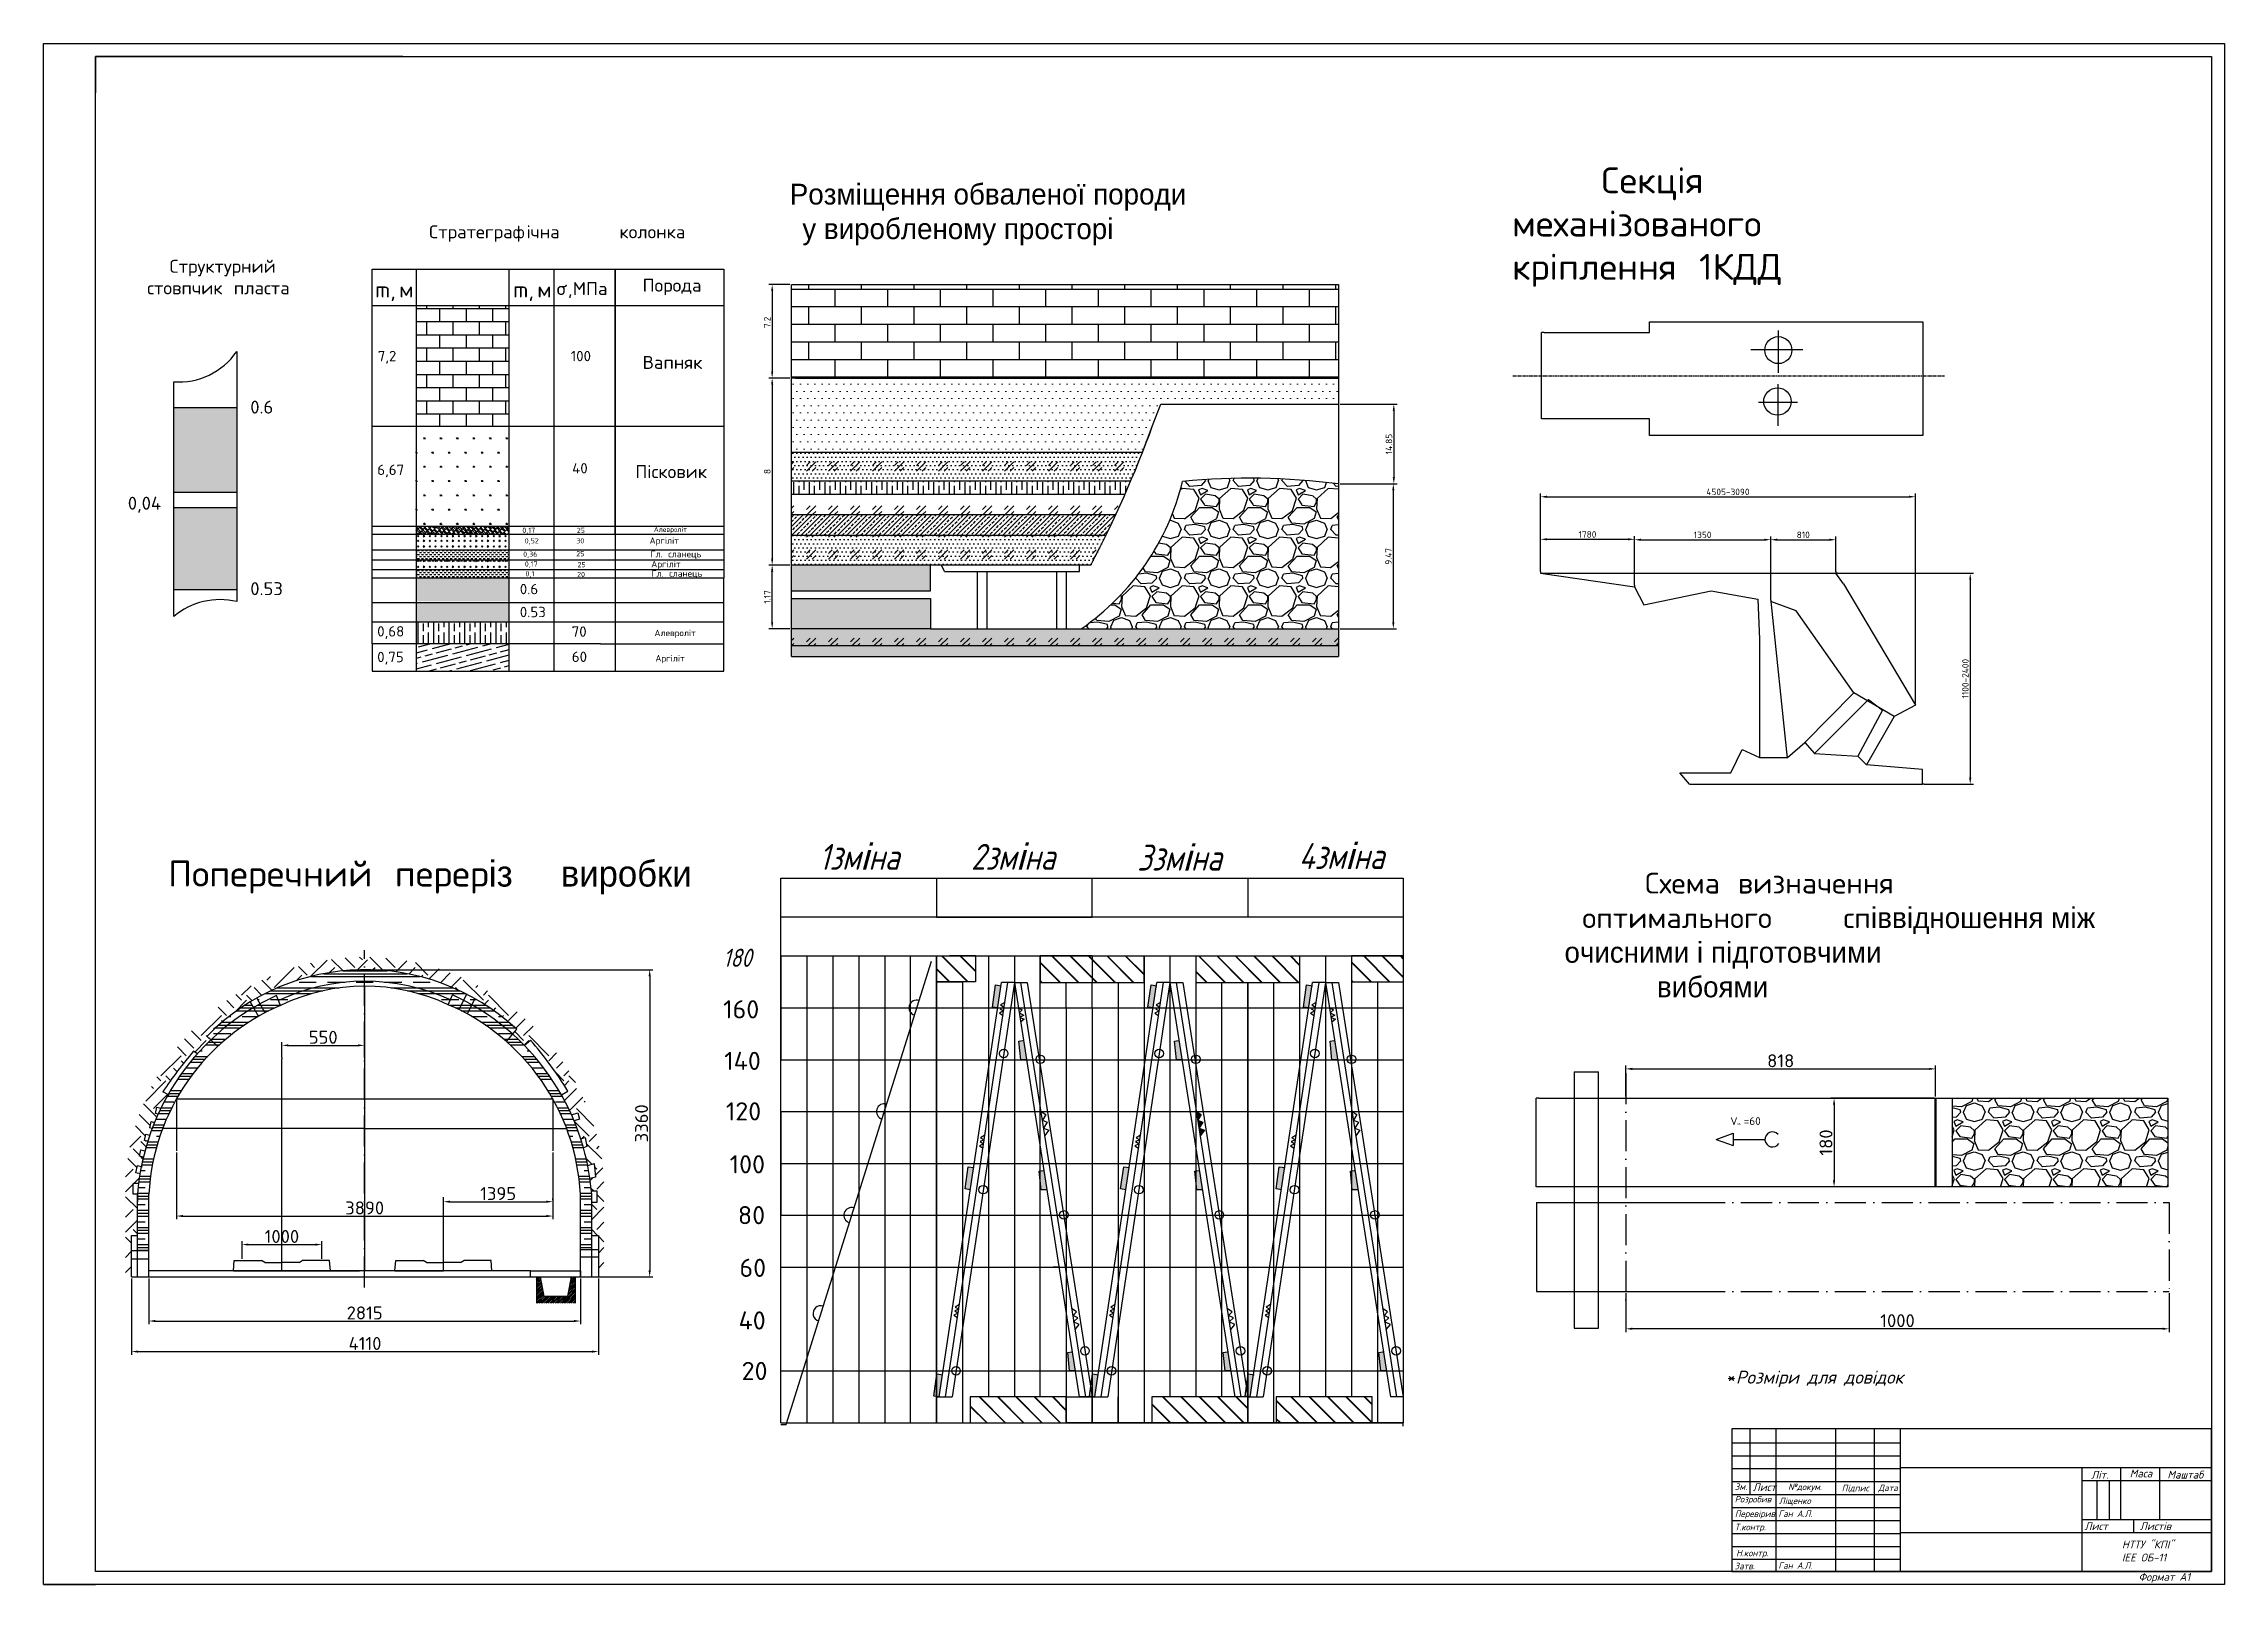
# Model space of a CAD drawing. Header units: millimetres. Extents: x 71 to 912, y 29 to 623.
import ezdxf

# ---------------------------------------------------------------- set-up
doc = ezdxf.new("R2010")
doc.units = ezdxf.units.MM
doc.linetypes.add('ACAD_ISO10W100', pattern=[18, 12, -3, 0, -3])
doc.linetypes.add('CENTER', pattern=[2, 1.25, -0.25, 0.25, -0.25])
doc.layers.get('Defpoints').update_dxf_attribs({"lineweight": 9})
doc.layers.add('1', color=7, linetype='Continuous')
doc.layers.add('osy', color=7, linetype='CENTER', lineweight=9)
doc.layers.add('Тонкии линии', color=169, linetype='Continuous', lineweight=15)
doc.styles.add('GOST', font='', dxfattribs={"oblique": 15})
doc.styles.get("Standard").update_dxf_attribs({"font": 'txt.shx'})
doc.styles.get('GOST').set_extended_font_data('GOST type A')
doc.dimstyles.new('ISO-25', dxfattribs={"dimtxt": 2.5, "dimasz": 2.5, "dimexe": 1.25, "dimexo": 0.625, "dimtad": 1, "dimtxsty": 'Standard', "dimcen": 2.5, "dimadec": 0, "dimazin": 0, "dimtfac": 1, "dimtmove": 0, "dimatfit": 3, "dimfxl": 1, "dimarcsym": 0})

msp = doc.modelspace()

# ---------------------------------------------------------------- texts
at = {"layer": '1'}
for s, height, p in [(' Стратеграф', 5, (215.022, 547.962)), ('i', 5, (256.868, 547.962)), ('чна', 5, (258.42, 547.962)), ('    колонка', 5, (275.469, 547.962)), ('σ,', 5, (268.317, 526.097)), ('МПа', 5, (274.721, 526.075)), ('Порода    ', 5, (301.652, 527.373)), ('m,', 6, (198.465, 525.161)), ('м', 6, (207.776, 525.161)), ('m,', 6, (251.724, 525.161)), ('м', 6, (261.035, 525.161)), ('7,2', 4, (199.515, 500.558)), ('100', 4, (273.966, 500.558)), ('Вапняк', 5, (301.652, 497.622)), ('6,67', 4, (199.333, 456.718)), ('40', 4, (274.504, 457.289)), ('Пiсковик', 5, (298.852, 455.503)), ('0,17', 2, (255.284, 434.381)), ('0,52', 2, (256.194, 430.34)), ('30', 2, (276.089, 430.345)), ('25', 2, (276.268, 434.362)), ('Аргiлiт', 2.5, (304.353, 430.173)), ('Алевролiт', 1.875, (305.994, 434.774)), ('0,36', 2, (255.608, 425.169)), ('0,17', 2, (256.242, 421.397)), ('25', 2, (276.103, 425.388)), ('25', 2, (276.583, 421.156)), ('Гл. сланець', 2.5, (304.71, 424.976)), ('Аргiлiт', 2.5, (304.995, 421.111)), ('0.6', 4, (254.301, 410.732)), ('0,1', 2, (256.528, 417.637)), ('20', 2, (276.416, 417.381)), ('Гл. сланець', 2.5, (305.083, 417.486)), ('0.53', 4, (254.301, 401.89)), ('0,68', 4, (199.311, 394.43)), ('70', 4, (274.31, 394.327)), ('Алевролiт', 2.5, (306.209, 394.578)), ('0,75', 4, (199.311, 384.548)), ('60', 4, (274.365, 384.628)), ('Аргiлiт', 2.5, (306.581, 384.806))]:
    msp.add_text(s, height=height, dxfattribs=at).set_placement(p)
at = {"layer": '1', "attachment_point": 1}
for s, width, insert, char_height in [('  {\\H2x;   Секцiя         механiзованого \\Pкрiплення 1КДД}', 195.54642, (636.933, 575.317), 5), ('{\\fArial|b0|i0|c204|p34;\\P\\Ftxt|c204;\\H0.6x;    \\P   \\P\\P\\P \\H2.6667x;Розм\\fArial|b0|i0|c204|p34;і\\Ftxt|c204;щення обвалено\\fArial|b0|i0|c204|p34;ї\\Ftxt|c204; породи \\P  у виробленому простор\\fArial|b0|i0|c204|p34;і}', 226.36248, (357.311, 597.327), 5), ('\\P  Структурний стовпчик пласта', 89.51095, (110.614, 548.012), 5), ('0.6', 14.99297, (150.361, 485.382), 5), ('0,04', 14.99297, (103.144, 448.338), 5), ('0.53', 14.99297, (150.361, 415.382), 5), ('160', 24.03386, (332.712, 254.21), 7), ('140', 59.53844, (333.135, 234.331), 7), ('120', 36.0508, (333.77, 214.875), 7), ('100', 25.12632, (335.233, 194.482), 7), ('80', 69.37048, (338.402, 174.861), 7), ('60', 27.31121, (339.007, 154.549), 7), ('40', 18.0254, (338.663, 134.254), 7), ('20', 36.59703, (339.866, 114.781), 7)]:
    msp.add_mtext_dynamic_manual_height_columns(s, width=width, gutter_width=12.5, heights=[0], dxfattribs=dict(at, insert=insert, char_height=char_height))
at = {"layer": '1', "attachment_point": 1, "style": 'GOST'}
for s, width, insert, char_height in [('  1зм{\\fArial|b0|i0|c204|p34;і}на', 58.32768, (359.468, 314.498), 10), ('  2зм{\\fArial|b0|i0|c204|p34;і}на', 59.6187, (418.067, 314.498), 10), ('   3зм{\\fArial|b0|i0|c204|p34;і}на', 59.18441, (477.015, 314.194), 10), ('   4зм{\\fArial|b0|i0|c204|p34;і}на', 59.3686, (539.306, 314.802), 10), ('180', 27.85743, (332.712, 274.09), 7)]:
    msp.add_mtext_dynamic_manual_height_columns(s, width=width, gutter_width=12.5, heights=[0], dxfattribs=dict(at, insert=insert, char_height=char_height))
at = {"layer": '1', "lineweight": 30, "attachment_point": 1}
for s, width, insert, char_height in [('\\P\\P{\\H2.8571x;\\P  Поперечний перер\\fArial|b0|i0|c204|p34;і\\Ftxt|c204;з     виробки}', 211.59629, (101.429, 336.38), 3.5), ('  {\\H0.8x;  Схема визначення                  оптимального    сп\\fArial|b0|i0|c204|p34;і\\Ftxt|c204;вв\\fArial|b0|i0|c204|p34;і\\Ftxt|c204;дношення м\\fArial|b0|i0|c204|p34;і\\Ftxt|c204;ж очисними \\fArial|b0|i0|c204|p34;і\\Ftxt|c204; п\\fArial|b0|i0|c204|p34;і\\Ftxt|c204;дготовчими \\P            вибоями                                           }', 241.02767, (657.175, 303.358), 10), ('V{\\H0.33333x;оч }=60', 15.36, (721.126, 209.131), 3)]:
    msp.add_mtext_dynamic_manual_height_columns(s, width=width, gutter_width=12.5, heights=[0], dxfattribs=dict(at, insert=insert, char_height=char_height))
at = {"layer": '1', "char_height": 2.5, "attachment_point": 5}
for s, insert in [('{\\H2x;1000}', (162.561, 163.142)), ('{\\H2x;4110}', (194.607, 121.886))]:
    msp.add_mtext(s, dxfattribs=dict(at, insert=insert))
at = {"layer": '1', "lineweight": 30, "attachment_point": 1}
for s, insert, char_height, width in [('{\\fISOCPEUR|b0|i0|c204|p34;*\\fISOCPEUR|b0|i1|c204|p34;Розміри для довідок\\H0.99996x; }', (719.871, 111.385), 5, 68.29335), ('{\\fISOCPEUR|b0|i1|c204|p34;Зм.}', (722.882, 67.917), 2.5, 12.69106), ('{\\fISOCPEUR|b0|i1|c204|p34;Лист}', (729.767, 67.99), 3, 12.69106), ('{\\fISOCPEUR|b0|i1|c204|p34;№докум.}', (743.396, 67.847), 2.5, 12.69106), ('{\\fISOCPEUR|b0|i1|c204|p34;Підпис}', (764.083, 67.388), 2.5, 12.69106), ('{\\fISOCPEUR|b0|i1|c204|p34;Дата}', (778.19, 67.465), 2.5, 12.69106), ('{\\fISOCPEUR|b0|i1|c204|p34;Літ.}', (860.286, 72.777), 3, 12.69106), ('{\\fISOCPEUR|b0|i1|c204|p34;Маса}', (875.163, 73.295), 3, 12.69106), ('{\\fISOCPEUR|b0|i1|c204|p34;Маштаб}', (889.69, 72.814), 3, 12.69106), ('{\\fISOCPEUR|b0|i1|c204|p34;Розробив}', (722.81, 63.089), 2.5, 12.69106), ('{\\fISOCPEUR|b0|i1|c204|p34;Ліщенко}', (739.887, 62.489), 2.5, 16.18523), ('{\\fISOCPEUR|b0|i1|c204|p34;Перевірив}', (722.887, 57.489), 2.5, 12.69106), ('{\\fISOCPEUR|b0|i1|c204|p34;Т.контр.}', (722.829, 52.359), 2.5, 12.69106), ('{\\fISOCPEUR|b0|i1|c204|p34;Ган А.Л.}', (739.647, 57.504), 2.5, 14.26719), ('{\\fISOCPEUR|b0|i1|c204|p34;Лист}', (857.721, 52.965), 3, 12.69106), ('{\\fISOCPEUR|b0|i1|c204|p34;Листів}', (879.061, 52.99), 3, 12.69106), ('{\\fISOCPEUR|b0|i1|c204|p34;Н.контр.}', (723.383, 42.333), 2.5, 12.69106), ('{\\fISOCPEUR|b0|i1|c204|p34;НТТУ "КПІ"\\PІЕЕ ОБ-11}', (872.143, 45.856), 3, 27.86101), ('{\\fISOCPEUR|b0|i1|c204|p34;Затв\\fISOCPEUR|b0|i1|c0|p34;.}', (722.781, 37.333), 2.5, 12.69106), ('{\\fISOCPEUR|b0|i1|c204|p34;Ган А.Л.}', (739.647, 37.557), 2.5, 14.26719), ('{\\fISOCPEUR|b0|i1|c204|p34;Формат А\\fISOCPEUR|b0|i1|c0|p34;1}', (878.558, 33.382), 3, 46.82355)]:
    msp.add_mtext(s, dxfattribs=dict(at, insert=insert, char_height=char_height, width=width))

# ---------------------------------------------------------------- blocks, each defined once
blk = doc.blocks.new('*D14')
at = {"layer": '1', "color": 0, "lineweight": -2, "transparency": 16777216}
for p, q in [((162.56, 232.12), (162.56, 238.06)), ((165.06, 236.81), (191.89, 236.81)), ((194.39, 232.12), (194.39, 238.06))]:
    blk.add_line(p, q, dxfattribs=at)
at = {"layer": '1', "color": 0, "transparency": 16777216}
for points in [[(165.06, 237.23), (165.06, 236.4), (162.56, 236.81)], [(191.89, 237.23), (191.89, 236.4), (194.39, 236.81)]]:
    blk.add_solid(points, dxfattribs=at)
at = {"layer": 'Defpoints', "color": 0, "transparency": 16777216}
for p in [(194.39, 236.81), (162.56, 231.49), (194.39, 231.49)]:
    blk.add_point(p, dxfattribs=at)
at = {"layer": '1', "color": 0, "transparency": 16777216, "insert": (178.48, 239.94), "char_height": 2.5, "attachment_point": 5}
blk.add_mtext('{\\H2x;550}', dxfattribs=at)
blk = doc.blocks.new('*D16')
at = {"layer": '1', "color": 0, "lineweight": -2, "transparency": 16777216}
for p, q in [((121.9, 195.54), (121.9, 169.76)), ((267.05, 195.54), (267.05, 169.76)), ((124.4, 171.01), (264.55, 171.01))]:
    blk.add_line(p, q, dxfattribs=at)
at = {"layer": '1', "color": 0, "transparency": 16777216}
for points in [[(124.4, 171.43), (124.4, 170.59), (121.9, 171.01)], [(264.55, 171.43), (264.55, 170.59), (267.05, 171.01)]]:
    blk.add_solid(points, dxfattribs=at)
at = {"layer": 'Defpoints', "color": 0, "transparency": 16777216}
for p in [(121.9, 196.16), (267.05, 196.16), (267.05, 171.01)]:
    blk.add_point(p, dxfattribs=at)
at = {"layer": '1', "color": 0, "transparency": 16777216, "insert": (194.48, 174.14), "char_height": 2.5, "attachment_point": 5}
blk.add_mtext('{\\H2x;3890}', dxfattribs=at)
blk = doc.blocks.new('*D17')
at = {"layer": '1', "color": 0, "lineweight": -2, "transparency": 16777216}
for p, q in [((570.65, 484.04), (592.61, 484.04)), ((591.36, 481.54), (591.36, 455.76)), ((570.65, 453.26), (592.61, 453.26))]:
    blk.add_line(p, q, dxfattribs=at)
at = {"layer": '1', "color": 0, "transparency": 16777216}
for points in [[(590.94, 481.54), (591.78, 481.54), (591.36, 484.04)], [(590.94, 455.76), (591.78, 455.76), (591.36, 453.26)]]:
    blk.add_solid(points, dxfattribs=at)
at = {"layer": 'Defpoints', "color": 0, "transparency": 16777216}
for p in [(570.02, 484.04), (570.02, 453.26), (591.36, 453.26)]:
    blk.add_point(p, dxfattribs=at)
at = {"layer": '1', "color": 0, "transparency": 16777216, "insert": (589.49, 468.65), "char_height": 2.5, "attachment_point": 5, "rotation": 90}
blk.add_mtext('14.85', dxfattribs=at)
blk = doc.blocks.new('*D18')
at = {"layer": '1', "color": 0, "lineweight": -2, "transparency": 16777216}
for p, q in [((570.65, 453.26), (592.42, 453.26)), ((591.17, 450.76), (591.17, 399.96)), ((570.65, 397.46), (592.42, 397.46))]:
    blk.add_line(p, q, dxfattribs=at)
at = {"layer": '1', "color": 0, "transparency": 16777216}
for points in [[(590.75, 450.76), (591.59, 450.76), (591.17, 453.26)], [(590.75, 399.96), (591.59, 399.96), (591.17, 397.46)]]:
    blk.add_solid(points, dxfattribs=at)
at = {"layer": 'Defpoints', "color": 0, "transparency": 16777216}
for p in [(570.02, 453.26), (570.02, 397.46), (591.17, 397.46)]:
    blk.add_point(p, dxfattribs=at)
at = {"layer": '1', "color": 0, "transparency": 16777216, "insert": (589.3, 425.36), "char_height": 2.5, "attachment_point": 5, "rotation": 90}
blk.add_mtext('9.47', dxfattribs=at)
blk = doc.blocks.new('*D19')
at = {"layer": '1', "color": 0, "lineweight": -2, "transparency": 16777216}
for p, q in [((358.44, 530.14), (350.38, 530.14)), ((351.63, 527.64), (351.63, 496.6)), ((358.44, 494.1), (350.38, 494.1))]:
    blk.add_line(p, q, dxfattribs=at)
at = {"layer": '1', "color": 0, "transparency": 16777216}
for points in [[(351.21, 527.64), (352.04, 527.64), (351.63, 530.14)], [(351.21, 496.6), (352.04, 496.6), (351.63, 494.1)]]:
    blk.add_solid(points, dxfattribs=at)
at = {"layer": 'Defpoints', "color": 0, "transparency": 16777216}
for p in [(359.06, 530.14), (351.63, 494.1), (359.06, 494.1)]:
    blk.add_point(p, dxfattribs=at)
at = {"layer": '1', "color": 0, "transparency": 16777216, "insert": (349.75, 515.56), "char_height": 2.5, "attachment_point": 5, "rotation": 90}
blk.add_mtext('7.2', dxfattribs=at)
blk = doc.blocks.new('*D20')
at = {"layer": '1', "color": 0, "lineweight": -2, "transparency": 16777216}
for p, q in [((358.44, 421.99), (350.38, 421.99)), ((351.63, 399.96), (351.63, 419.49)), ((358.44, 397.46), (350.38, 397.46))]:
    blk.add_line(p, q, dxfattribs=at)
at = {"layer": '1', "color": 0, "transparency": 16777216}
for points in [[(351.21, 419.49), (352.04, 419.49), (351.63, 421.99)], [(351.21, 399.96), (352.04, 399.96), (351.63, 397.46)]]:
    blk.add_solid(points, dxfattribs=at)
at = {"layer": 'Defpoints', "color": 0, "transparency": 16777216}
for p in [(351.63, 421.99), (359.06, 421.99), (359.06, 397.46)]:
    blk.add_point(p, dxfattribs=at)
at = {"layer": '1', "color": 0, "transparency": 16777216, "insert": (349.75, 409.72), "char_height": 2.5, "attachment_point": 5, "rotation": 90}
blk.add_mtext('1.17', dxfattribs=at)
blk = doc.blocks.new('*D21')
at = {"layer": '1', "color": 0, "lineweight": -2, "transparency": 16777216}
for p, q in [((358.44, 494.1), (350.38, 494.1)), ((351.63, 491.6), (351.63, 424.49)), ((358.44, 421.99), (350.38, 421.99))]:
    blk.add_line(p, q, dxfattribs=at)
at = {"layer": '1', "color": 0, "transparency": 16777216}
for points in [[(351.21, 491.6), (352.04, 491.6), (351.63, 494.1)], [(351.21, 424.49), (352.04, 424.49), (351.63, 421.99)]]:
    blk.add_solid(points, dxfattribs=at)
at = {"layer": 'Defpoints', "color": 0, "transparency": 16777216}
for p in [(359.06, 494.1), (351.63, 421.99), (359.06, 421.99)]:
    blk.add_point(p, dxfattribs=at)
at = {"layer": '1', "color": 0, "transparency": 16777216, "insert": (349.75, 458.05), "char_height": 2.5, "attachment_point": 5, "rotation": 90}
blk.add_mtext('8', dxfattribs=at)
blk = doc.blocks.new('*D22')
at = {"layer": '1', "color": 0, "lineweight": -2, "transparency": 16777216}
for p, q in [((647.9, 419.47), (647.9, 449.57)), ((650.4, 448.32), (790.05, 448.32)), ((792.55, 368.61), (792.55, 449.57))]:
    blk.add_line(p, q, dxfattribs=at)
at = {"layer": '1', "color": 0, "transparency": 16777216}
for points in [[(650.4, 448.73), (650.4, 447.9), (647.9, 448.32)], [(790.05, 448.73), (790.05, 447.9), (792.55, 448.32)]]:
    blk.add_solid(points, dxfattribs=at)
at = {"layer": 'Defpoints', "color": 0, "transparency": 16777216}
for p in [(792.55, 448.32), (647.9, 418.84), (792.55, 367.98)]:
    blk.add_point(p, dxfattribs=at)
at = {"layer": '1', "color": 0, "transparency": 16777216, "insert": (720.22, 450.19), "char_height": 2.5, "attachment_point": 5}
blk.add_mtext('4505-3090', dxfattribs=at)
blk = doc.blocks.new('*D23')
at = {"layer": '1', "color": 0, "lineweight": -2, "transparency": 16777216}
for p, q in [((647.9, 419.47), (647.9, 433.16)), ((650.4, 431.91), (681.68, 431.91)), ((684.18, 414.21), (684.18, 433.16))]:
    blk.add_line(p, q, dxfattribs=at)
at = {"layer": '1', "color": 0, "transparency": 16777216}
for points in [[(650.4, 432.33), (650.4, 431.5), (647.9, 431.91)], [(681.68, 432.33), (681.68, 431.5), (684.18, 431.91)]]:
    blk.add_solid(points, dxfattribs=at)
at = {"layer": 'Defpoints', "color": 0, "transparency": 16777216}
for p in [(684.18, 431.91), (647.9, 418.84), (684.18, 413.58)]:
    blk.add_point(p, dxfattribs=at)
at = {"layer": '1', "color": 0, "transparency": 16777216, "insert": (666.04, 433.79), "char_height": 2.5, "attachment_point": 5}
blk.add_mtext('1780', dxfattribs=at)
blk = doc.blocks.new('*D24')
at = {"layer": '1', "color": 0, "lineweight": -2, "transparency": 16777216}
for p, q in [((684.18, 414.21), (684.18, 433)), ((686.68, 431.75), (734.2, 431.75)), ((736.7, 408.51), (736.7, 433))]:
    blk.add_line(p, q, dxfattribs=at)
at = {"layer": '1', "color": 0, "transparency": 16777216}
for points in [[(686.68, 432.17), (686.68, 431.34), (684.18, 431.75)], [(734.2, 432.17), (734.2, 431.34), (736.7, 431.75)]]:
    blk.add_solid(points, dxfattribs=at)
at = {"layer": 'Defpoints', "color": 0, "transparency": 16777216}
for p in [(736.7, 431.75), (684.18, 413.58), (736.7, 407.88)]:
    blk.add_point(p, dxfattribs=at)
at = {"layer": '1', "color": 0, "transparency": 16777216, "insert": (710.44, 433.63), "char_height": 2.5, "attachment_point": 5}
blk.add_mtext('1350', dxfattribs=at)
blk = doc.blocks.new('*D25')
at = {"layer": '1', "color": 0, "lineweight": -2, "transparency": 16777216}
for p, q in [((762.45, 418.84), (814.9, 418.84)), ((813.65, 416.34), (813.65, 340.01)), ((795.93, 337.51), (814.9, 337.51))]:
    blk.add_line(p, q, dxfattribs=at)
at = {"layer": '1', "color": 0, "transparency": 16777216}
for points in [[(813.23, 416.34), (814.07, 416.34), (813.65, 418.84)], [(813.23, 340.01), (814.07, 340.01), (813.65, 337.51)]]:
    blk.add_solid(points, dxfattribs=at)
at = {"layer": 'Defpoints', "color": 0, "transparency": 16777216}
for p in [(761.83, 418.84), (795.3, 337.51), (813.65, 337.51)]:
    blk.add_point(p, dxfattribs=at)
at = {"layer": '1', "color": 0, "transparency": 16777216, "insert": (811.77, 378.18), "char_height": 2.5, "attachment_point": 5, "rotation": 90}
blk.add_mtext('1100-2400', dxfattribs=at)
blk = doc.blocks.new('*D26')
at = {"layer": '1', "color": 0, "lineweight": -2, "transparency": 16777216}
for p, q in [((195.09, 265.97), (305.64, 265.97)), ((304.39, 263.47), (304.39, 150.06)), ((195.09, 147.56), (305.64, 147.56))]:
    blk.add_line(p, q, dxfattribs=at)
at = {"layer": '1', "color": 0, "transparency": 16777216}
for points in [[(303.97, 263.47), (304.8, 263.47), (304.39, 265.97)], [(303.97, 150.06), (304.8, 150.06), (304.39, 147.56)]]:
    blk.add_solid(points, dxfattribs=at)
at = {"layer": 'Defpoints', "color": 0, "transparency": 16777216}
for p in [(194.47, 265.97), (194.47, 147.56), (304.39, 147.56)]:
    blk.add_point(p, dxfattribs=at)
at = {"layer": '1', "color": 0, "transparency": 16777216, "insert": (301.26, 206.76), "char_height": 2.5, "attachment_point": 5, "rotation": 90}
blk.add_mtext('{\\H2x;3360}', dxfattribs=at)
blk = doc.blocks.new('*D15')
at = {"layer": '1', "color": 0, "lineweight": -2, "transparency": 16777216}
for p, q in [((224.86, 177.18), (224.86, 177.8)), ((267.05, 177.18), (267.05, 177.8)), ((227.36, 176.55), (264.55, 176.55))]:
    blk.add_line(p, q, dxfattribs=at)
at = {"layer": '1', "color": 0, "transparency": 16777216}
for points in [[(227.36, 176.97), (227.36, 176.13), (224.86, 176.55)], [(264.55, 176.97), (264.55, 176.13), (267.05, 176.55)]]:
    blk.add_solid(points, dxfattribs=at)
at = {"layer": 'Defpoints', "color": 0, "transparency": 16777216}
for p in [(224.86, 176.55), (267.05, 176.55), (267.05, 176.55)]:
    blk.add_point(p, dxfattribs=at)
at = {"layer": '1', "color": 0, "transparency": 16777216, "insert": (245.96, 179.68), "char_height": 2.5, "attachment_point": 5}
blk.add_mtext('{\\H2x;1395}', dxfattribs=at)
blk = doc.blocks.new('*D27')
at = {"layer": '1', "color": 0, "lineweight": -2, "transparency": 16777216}
for p, q in [((736.7, 419.47), (736.7, 433)), ((739.2, 431.75), (759.33, 431.75)), ((761.83, 419.47), (761.83, 433))]:
    blk.add_line(p, q, dxfattribs=at)
at = {"layer": '1', "color": 0, "transparency": 16777216}
for points in [[(739.2, 432.17), (739.2, 431.33), (736.7, 431.75)], [(759.33, 432.17), (759.33, 431.33), (761.83, 431.75)]]:
    blk.add_solid(points, dxfattribs=at)
at = {"layer": 'Defpoints', "color": 0, "transparency": 16777216}
for p in [(761.83, 431.75), (736.7, 418.84), (761.83, 418.84)]:
    blk.add_point(p, dxfattribs=at)
at = {"layer": '1', "color": 0, "transparency": 16777216, "insert": (749.26, 433.63), "char_height": 2.5, "attachment_point": 5}
blk.add_mtext('810', dxfattribs=at)
blk = doc.blocks.new('*D28')
at = {"layer": '1', "color": 0, "lineweight": -2, "transparency": 16777216}
for p, q in [((111.24, 146.93), (111.24, 129.29)), ((277.69, 146.93), (277.69, 129.29)), ((113.74, 130.54), (275.19, 130.54))]:
    blk.add_line(p, q, dxfattribs=at)
at = {"layer": '1', "color": 0, "transparency": 16777216}
for points in [[(113.74, 130.96), (113.74, 130.12), (111.24, 130.54)], [(275.19, 130.96), (275.19, 130.12), (277.69, 130.54)]]:
    blk.add_solid(points, dxfattribs=at)
at = {"layer": 'Defpoints', "color": 0, "transparency": 16777216}
for p in [(111.24, 147.56), (277.69, 147.56), (277.69, 130.54)]:
    blk.add_point(p, dxfattribs=at)
at = {"layer": '1', "color": 0, "transparency": 16777216, "insert": (194.47, 133.67), "char_height": 2.5, "attachment_point": 5}
blk.add_mtext('{\\H2x;2815}', dxfattribs=at)
blk = doc.blocks.new('*D29')
at = {"layer": '1', "color": 0, "lineweight": -2, "transparency": 16777216}
for p, q in [((680.83, 217.12), (680.83, 229)), ((683.33, 227.75), (797.82, 227.75)), ((800.32, 217.12), (800.32, 229))]:
    blk.add_line(p, q, dxfattribs=at)
at = {"layer": '1', "color": 0, "transparency": 16777216}
for points in [[(683.33, 228.17), (683.33, 227.33), (680.83, 227.75)], [(797.82, 228.17), (797.82, 227.33), (800.32, 227.75)]]:
    blk.add_solid(points, dxfattribs=at)
at = {"layer": 'Defpoints', "color": 0, "transparency": 16777216}
for p in [(800.32, 227.75), (680.83, 216.5), (800.32, 216.5)]:
    blk.add_point(p, dxfattribs=at)
at = {"layer": '1', "color": 0, "lineweight": 30, "transparency": 16777216, "insert": (740.57, 230.88), "char_height": 2.5, "attachment_point": 5}
blk.add_mtext('{\\H2x;818}', dxfattribs=at)
blk = doc.blocks.new('*D30')
at = {"layer": '1', "color": 0, "lineweight": -2, "transparency": 16777216}
for p, q in [((799.69, 216.5), (759.9, 216.5)), ((761.15, 214), (761.15, 184.72)), ((799.69, 182.22), (759.9, 182.22))]:
    blk.add_line(p, q, dxfattribs=at)
at = {"layer": '1', "color": 0, "transparency": 16777216}
for points in [[(760.73, 214), (761.56, 214), (761.15, 216.5)], [(760.73, 184.72), (761.56, 184.72), (761.15, 182.22)]]:
    blk.add_solid(points, dxfattribs=at)
at = {"layer": 'Defpoints', "color": 0, "transparency": 16777216}
for p in [(800.32, 216.5), (761.15, 182.22), (800.32, 182.22)]:
    blk.add_point(p, dxfattribs=at)
at = {"layer": '1', "color": 0, "lineweight": 30, "transparency": 16777216, "insert": (758.02, 199.36), "char_height": 2.5, "attachment_point": 5, "rotation": 90}
blk.add_mtext('{\\H2x;180}', dxfattribs=at)
blk = doc.blocks.new('*D31')
at = {"layer": '1', "color": 0, "lineweight": -2, "transparency": 16777216}
for p, q in [((680.83, 141.28), (680.83, 126.3)), ((890.38, 141.28), (890.38, 126.3)), ((887.88, 127.55), (683.33, 127.55))]:
    blk.add_line(p, q, dxfattribs=at)
at = {"layer": '1', "color": 0, "transparency": 16777216}
for points in [[(683.33, 127.97), (683.33, 127.14), (680.83, 127.55)], [(887.88, 127.97), (887.88, 127.14), (890.38, 127.55)]]:
    blk.add_solid(points, dxfattribs=at)
at = {"layer": 'Defpoints', "color": 0, "transparency": 16777216}
for p in [(680.83, 141.9), (890.38, 141.9), (680.83, 127.55)]:
    blk.add_point(p, dxfattribs=at)
at = {"layer": '1', "color": 0, "lineweight": 30, "transparency": 16777216, "insert": (785.61, 130.68), "char_height": 2.5, "attachment_point": 5}
blk.add_mtext('{\\H2x;1000}', dxfattribs=at)

# ---------------------------------------------------------------- dimensions: what is measured, and where the dimension line sits
at = {"layer": '1'}
dim = msp.add_linear_dim(base=(351.626, 494.103), p1=(359.063, 530.142), p2=(359.063, 494.103), angle=90, text='7.2', dimstyle='ISO-25', dxfattribs=at)
dim.commit()
dim.dimension.update_dxf_attribs({"geometry": '*D19', "text_midpoint": (351.626, 515.561), "dimtype": 160})
for base, p1, p2, text, picture, middle in [((351.626, 421.989), (359.063, 494.103), (359.063, 421.989), '8', '*D21', (349.751, 458.046)), ((591.361, 453.257), (570.022, 484.039), (570.022, 453.257), '14.85', '*D17', (589.486, 468.648)), ((591.171, 397.456), (570.022, 453.257), (570.022, 397.456), '9.47', '*D18', (589.296, 425.357)), ((351.626, 421.989), (359.063, 397.456), (359.063, 421.989), '1.17', '*D20', (349.751, 409.722)), ((813.649, 337.514), (761.825, 418.843), (795.303, 337.514), '1100-2400', '*D25', (811.774, 378.179)), ((304.386, 147.557), (194.465, 265.972), (194.465, 147.557), '{\\H2x;3360}', '*D26', (301.261, 206.764))]:
    dim = msp.add_linear_dim(base=base, p1=p1, p2=p2, angle=90, text=text, dimstyle='ISO-25', dxfattribs=at)
    dim.commit()
    dim.dimension.update_dxf_attribs({"geometry": picture, "text_midpoint": middle})
for base, p1, p2, text, picture, middle in [((792.55, 448.318), (647.895, 418.843), (792.55, 367.981), '4505-3090', '*D22', (720.223, 450.193)), ((684.184, 431.914), (647.895, 418.843), (684.184, 413.584), '1780', '*D23', (666.04, 433.789)), ((736.695, 431.753), (684.184, 413.584), (736.695, 407.884), '1350', '*D24', (710.44, 433.628)), ((761.825, 431.751), (736.695, 418.843), (761.825, 418.843), '810', '*D27', (749.26, 433.626)), ((194.391, 236.813), (162.559, 231.492), (194.391, 231.492), '{\\H2x;550}', '*D14', (178.475, 239.938)), ((267.055, 171.012), (121.898, 196.164), (267.055, 196.164), '{\\H2x;3890}', '*D16', (194.476, 174.137)), ((267.055, 176.551), (224.865, 176.551), (267.055, 176.551), '{\\H2x;1395}', '*D15', (245.96, 179.676)), ((277.694, 130.54), (111.236, 147.557), (277.694, 147.557), '{\\H2x;2815}', '*D28', (194.465, 133.665))]:
    dim = msp.add_linear_dim(base=base, p1=p1, p2=p2, text=text, dimstyle='ISO-25', dxfattribs=at)
    dim.commit()
    dim.dimension.update_dxf_attribs({"geometry": picture, "text_midpoint": middle})
at = {"layer": '1', "lineweight": 30}
for base, p1, p2, text, picture, middle in [((800.316, 227.751), (680.832, 216.5), (800.316, 216.5), '{\\H2x;818}', '*D29', (740.574, 230.876)), ((680.832, 127.553), (890.383, 141.901), (680.832, 141.901), '{\\H2x;1000}', '*D31', (785.607, 130.678))]:
    dim = msp.add_linear_dim(base=base, p1=p1, p2=p2, text=text, dimstyle='ISO-25', dxfattribs=at)
    dim.commit()
    dim.dimension.update_dxf_attribs({"geometry": picture, "text_midpoint": middle})
dim = msp.add_linear_dim(base=(761.147, 182.221), p1=(800.316, 216.5), p2=(800.316, 182.221), angle=90, text='{\\H2x;180}', dimstyle='ISO-25', dxfattribs=at)
dim.commit()
dim.dimension.update_dxf_attribs({"geometry": '*D30', "text_midpoint": (758.022, 199.36)})

# ---------------------------------------------------------------- hatches: boundary and pattern name
at = {"layer": '1'}
h = msp.add_hatch(dxfattribs=at)
h.set_pattern_fill('AR-BRSTD', scale=0.1)
h.paths.add_polyline_path([(570.022, 530.142), (359.063, 530.142), (359.063, 494.103), (360.67, 494.103), (570.022, 494.103)])
h = msp.add_hatch(dxfattribs=at)
h.set_pattern_fill('DOTS')
h.paths.add_polyline_path([(474.52, 421.989, 0.0073032), (480.354, 433.487), (474.918, 433.487), (359.063, 433.487), (359.063, 421.989)])
h.paths.add_polyline_path([(481.279, 454.485), (489.953, 454.485, 0.0067336), (494.463, 465.484), (488.258, 465.484), (359.063, 465.484), (359.063, 454.485)])
h = msp.add_hatch(dxfattribs=at)
h.set_pattern_fill('GOST_GLASS')
h.paths.add_polyline_path([(474.52, 421.989, 0.0073032), (480.354, 433.487), (474.918, 433.487), (359.063, 433.487), (359.063, 421.989)])
h.paths.add_polyline_path([(359.063, 465.484), (359.063, 454.485), (481.279, 454.485), (489.953, 454.485, 0.0067336), (494.463, 465.484), (488.258, 465.484)])
h = msp.add_hatch(dxfattribs=at)
h.set_pattern_fill('GOST_WOOD')
h.paths.add_polyline_path([(359.063, 454.485), (359.063, 449.285), (478.954, 449.285), (487.699, 449.285, 0.0032098), (489.953, 454.485), (481.279, 454.485)])
h = msp.add_hatch(dxfattribs=at)
h.set_pattern_fill('GRAVEL', color=256, scale=0.74)
h.set_pattern_definition([(228.01279, (105.0823, 3.3184), (-150.368, -169.164), [2.52874, -250.34558]), (184.96974, (103.39065, 1.4388), (225.5519999, 18.7960011), [4.3394, -429.59996]), (132.51045, (99.0676, 1.0629), (187.96, -206.756), [3.05976, -302.91695]), (267.27369, (91.7371, -3.6361), (18.796, 375.92), [3.95163, -391.21164]), (292.83365, (91.5492, -7.5833), (-93.98, 225.552), [3.8749, -383.61458]), (357.27369, (93.05285, -11.1545), (-375.92, 18.796), [3.95163, -391.21164]), (37.69424, (97, -11.3425), (-244.348, -187.96), [5.22583, -517.35705]), (72.25533, (101.1351, -8.14715), (131.572, 413.512), [4.93372, -488.4389]), (121.42957, (102.6388, -3.44815), (-150.368, 244.348), [3.965, -392.53704]), (175.23636, (100.5712, -0.0649), (206.756, -18.796), [4.52668, -221.80713]), (222.39744, (96.0602, 0.31105), (-225.552, -206.756), [5.85398, -579.54412]), (138.81407, (110.3452, -3.824), (-131.572, 112.776), [1.99803, -197.8062]), (171.46923, (108.8415, -2.5084), (244.348, -37.592), [3.80125, -376.32433]), (225, (105.082, -1.944), (-3e-15, -18.796), [2.65815, -23.9234]), (203.1986, (103.7666, 0.311), (93.98, 37.592), [1.43147, -141.7146]), (291.8014, (102.451, -0.253), (-18.796, 56.388), [2.0244, -99.19517]), (30.96376, (103.2027, -2.1324), (56.388, 37.592), [3.28797, -106.3106]), (161.565, (106.022, -0.441), (37.592, -18.796), [2.3775, -57.06065]), (16.38954, (91.5492, -0.2528), (187.96, 56.388), [3.33065, -329.7353]), (70.34618, (94.7445, 0.687), (-75.184, -206.756), [2.79423, -276.6284]), (293.1986, (106.022, 3.3184), (-37.592, 93.98), [2.8629, -140.28316]), (343.61046, (107.1498, 0.687), (-187.96, 56.388), [3.33065, -329.7353]), (339.44395, (91.5492, -11.9064), (-93.98, 37.592), [3.21186, -157.38123]), (294.77514, (94.5565, -13.0341), (-93.98, 206.756), [2.69117, -266.4266]), (66.8014, (106.21, -15.4776), (37.592, 93.98), [2.8629, -140.28316]), (17.35402, (107.3378, -12.8462), (-244.348, -75.184), [3.1508, -311.9276]), (69.44395, (97, -15.4776), (-37.592, -93.98), [1.60593, -158.98716]), (101.30993, (105.0823, -15.4776), (-18.796, 75.184), [0.9584, -94.88276]), (165.96376, (104.8943, -14.538), (56.388, -18.796), [3.8749, -73.623]), (186.009, (101.1351, -13.598), (187.96, 18.796), [3.59098, -355.5061]), (303.6901, (103.2027, -3.824), (-18.796, 37.592), [2.7108, -65.05915]), (353.15723, (104.7064, -6.0796), (319.532, -37.592), [4.73272, -468.53847]), (60.9454, (109.4054, -6.6435), (-75.184, -131.572), [1.93516, -191.5815]), (90, (110.345, -4.952), (-18.796, 18.796), [1.12776, -17.66824]), (120.25644, (100.7592, -13.0341), (75.184, -131.572), [2.6112, -258.51116]), (48.01279, (99.4435, -10.7786), (150.368, 169.164), [5.05748, -247.81684]), (0, (102.827, -7.02), (18.796, 18.796), [4.88696, -13.90904]), (325.30485, (107.7137, -7.0194), (187.96, -131.572), [2.9719, -294.21894]), (254.0546, (110.1572, -8.711), (-18.796, -75.184), [2.73674, -134.1002]), (207.64598, (109.4054, -11.3425), (-357.124, -187.96), [4.45587, -441.13224]), (175.42608, (105.4582, -13.41), (-244.348, 18.796), [4.71402, -466.68726])])
h.paths.add_polyline_path([(470.847, 397.456), (570.022, 397.456), (570.022, 453.257, 0.0564044), (509.909, 454.213, -0.1835235)])
h = msp.add_hatch(dxfattribs=at)
h.set_pattern_fill('GOST_GLASS')
h.paths.add_polyline_path([(476.429, 441.486), (484.167, 441.486, 0.0048493), (487.699, 449.285), (478.954, 449.285), (359.063, 449.285), (359.063, 441.486)])
h = msp.add_hatch(dxfattribs=at)
h.set_pattern_fill('JIS_STN_2.5')
h.paths.add_polyline_path([(474.918, 433.487), (480.354, 433.487, 0.0050195), (484.167, 441.486), (476.429, 441.486), (359.063, 441.486), (359.063, 433.487)])
h = msp.add_hatch(color=250, dxfattribs=at)
h.dxf.hatch_style = 1
h.paths.add_polyline_path([(412.655, 412.065), (412.655, 421.989), (359.063, 421.989), (359.063, 412.065)])
h.paths.add_polyline_path([(412.683, 397.456), (412.683, 409.065), (359.063, 409.065), (359.063, 397.456)])
h = msp.add_hatch(dxfattribs=at)
h.set_pattern_fill('GOST_GLASS')
h.paths.add_polyline_path([(570.022, 391.014), (570.022, 397.456), (412.683, 397.456), (359.063, 397.456), (359.063, 391.014)])
h = msp.add_hatch(dxfattribs=at)
h.set_pattern_fill('DOTS')
h.paths.add_polyline_path([(359.063, 397.456), (359.063, 391.014), (570.022, 391.014), (570.022, 397.456), (412.683, 397.456)])
h = msp.add_hatch(dxfattribs=at)
h.set_pattern_fill('DOTS', color=256)
h.set_pattern_definition([(0, (20.8824, -44.4929), (0.79375, 1.5875), [0, -1.5875])])
h.paths.add_polyline_path([(359.063, 391.014), (359.063, 386.793), (570.022, 386.793), (570.022, 391.014)])
h = msp.add_hatch(dxfattribs=at)
h.set_pattern_fill('EARTH', color=256, scale=1.730706, angle=45, style=0)
h.set_pattern_definition([(45, (-1578.202, -2308.316), (1e-15, 15.542187), [10.989986, -10.989986]), (45, (-1581.116, -2305.402), (1e-15, 15.542187), [10.989986, -10.989986]), (45, (-1584.031, -2302.488), (1e-15, 15.542187), [10.989986, -10.989986]), (135, (-1584.031, -2300.545), (-15.542187, 1e-15), [10.989986, -10.989986]), (135, (-1581.116, -2297.631), (-15.542187, 1e-15), [10.989986, -10.989986]), (135, (-1578.202, -2294.717), (-15.542187, 1e-15), [10.989986, -10.989986])])
h.paths.add_polyline_path([(194.465, 265.972), (194.465, 270.844, 0.3900009), (102.248, 185.958), (102.248, 147.557), (104.605, 147.556), (104.605, 163.46), (106.877, 163.46), (106.877, 179.457), (105.18, 179.457), (105.18, 182.709), (105.295, 183.674), (107.305, 183.674, -0.0097624), (107.819, 187.231), (106.271, 187.635), (106.903, 190.504), (108.344, 190.132, -0.0101326), (109.142, 193.777), (107.631, 194.122), (108.172, 196.551), (109.74, 196.131, -0.0104665), (110.816, 199.831), (109.576, 200.114), (110.117, 202.544), (111.577, 202.152, -0.007667), (112.534, 204.808), (111.576, 205.027), (112.116, 207.457), (113.436, 207.103, -0.0094559), (114.814, 210.3), (113.791, 210.534), (114.331, 212.963), (115.871, 212.55, -0.0163622), (118.681, 217.878), (116.643, 218.964, -0.0280893), (128.493, 234.59), (129.959, 233.565, -0.0204669), (135.199, 238.977), (133.675, 240.413, -0.20002)])
h.paths.add_polyline_path([(194.465, 270.844), (194.465, 265.972, -0.1903202), (253.111, 243.025), (251.514, 241.134, -0.0169439), (256.041, 236.799), (258.429, 238.879, -0.0407844), (272.876, 219.123), (270.382, 217.684, -0.0233625), (274.274, 209.972), (276.698, 210.844), (277.366, 208.307), (275.253, 207.703, -0.0199768), (277.814, 200.773), (279.542, 201.349), (280.213, 197.831), (278.861, 197.324, -0.0189913), (280.511, 190.497), (283.021, 191.213), (283.442, 185.958), (281.38, 185.482, -0.0130132), (281.947, 180.702), (284.073, 180.702), (284.073, 176.287), (282.053, 176.287), (282.053, 163.507), (284.608, 163.507), (284.608, 147.529), (286.741, 147.528), (286.741, 185.958, 0.3901828)])
h = msp.add_hatch(dxfattribs=at)
h.set_pattern_fill('JIS_LC_20A', color=256, scale=0.25, angle=90)
h.set_pattern_definition([(135, (-754.776, -218.642), (-3.535534, -3.535534), []), (135, (-754.776, -218.392), (-3.535534, -3.535534), [])])
h.paths.add_polyline_path([(465.03, 101.303), (428.03, 101.303), (428.03, 91.303), (465.03, 91.303)])
h.paths.add_polyline_path([(535.028, 101.303), (498.028, 101.303), (498.028, 91.303), (535.028, 91.303)])
h.paths.add_polyline_path([(583.03, 101.303), (546.03, 101.303), (546.03, 91.303), (583.03, 91.303)])
h.paths.add_polyline_path([(595.03, 271.303), (575.028, 271.303), (575.028, 261.303), (595.03, 261.303)])
h.paths.add_polyline_path([(555.028, 271.303), (515.028, 271.303), (515.028, 271.045), (515.028, 261.045), (535.028, 261.045), (555.028, 261.045)])
h.paths.add_polyline_path([(495.03, 271.303), (475.03, 271.303), (475.03, 261.045), (495.03, 261.045)])
h.paths.add_polyline_path([(475.03, 271.303), (455.028, 271.303), (455.028, 271.045), (455.028, 261.045), (475.03, 261.045)])
h.paths.add_polyline_path([(430.028, 271.303), (415.03, 271.303), (415.03, 269.303), (415.03, 261.303), (425.03, 261.303), (430.028, 261.303)])
h = msp.add_hatch(dxfattribs=at)
h.set_pattern_fill('CLAY', color=256, scale=1.384565, style=0)
h.set_pattern_definition([(0, (-1578.202, -2308.316), (0, 6.593992), []), (0, (-1578.202, -2307.217), (0, 6.593992), []), (0, (-1578.202, -2306.118), (0, 6.593992), []), (0, (-1578.202, -2303.92), (0, 6.593992), [6.593992, -4.395994])])
h.paths.add_polyline_path([(137.862, 236.469), (135.199, 238.977, 0.1851404), (106.877, 179.457), (106.877, 176.495), (106.877, 157.687), (111.236, 157.687), (111.236, 179.457, -0.1942018)])
h.paths.add_polyline_path([(235.84, 252.446), (234.039, 248.931, -0.2591152), (277.694, 179.457), (277.694, 158.074), (282.053, 158.074), (282.053, 179.457, 0.2478385)])
h.paths.add_polyline_path([(237.048, 254.802), (235.84, 252.446, -0.0523889), (251.514, 241.134), (253.111, 243.025, 0.058288)])
h.paths.add_polyline_path([(235.84, 252.446, 0.0098547), (232.642, 254.196), (230.808, 250.617, -0.0107862), (234.039, 248.931)])
h.paths.add_polyline_path([(232.642, 254.196, 0.0128953), (228.358, 256.294), (226.732, 252.502, -0.0132915), (230.808, 250.617)])
h.paths.add_polyline_path([(233.841, 256.534), (232.642, 254.196, -0.0098547), (235.84, 252.446), (237.048, 254.802, 0.0106323)])
h.paths.add_polyline_path([(194.465, 265.972), (194.465, 261.514, -0.107725), (227.545, 254.398), (228.358, 256.294, -0.0128953), (232.642, 254.196), (233.841, 256.534, 0.119785)])
h.paths.add_polyline_path([(194.465, 261.514), (194.465, 259.619, -0.1103748), (226.732, 252.502), (227.545, 254.398, 0.107725)])
h.paths.add_polyline_path([(194.465, 259.619), (194.465, 261.514, 0.108359), (161.244, 254.134), (162.057, 252.238, -0.1110449)])
h.paths.add_polyline_path([(194.465, 265.972, 0.1276374), (152.818, 255.023), (154.074, 252.826, -0.0193386), (160.431, 256.03), (161.244, 254.134, -0.108359), (194.465, 261.514)])
h.paths.add_polyline_path([(160.431, 256.03, 0.0193386), (154.074, 252.826), (156.048, 249.376, -0.0198046), (162.057, 252.238)])
h.paths.add_polyline_path([(154.074, 252.826, 0.0078887), (151.555, 251.38), (153.5, 247.979, -0.0086411), (156.048, 249.376)])
h.paths.add_polyline_path([(151.555, 251.38), (150.308, 253.56, 0.0620712), (133.675, 240.413), (135.199, 238.977, -0.0559178)])
h.paths.add_polyline_path([(153.5, 247.979), (151.555, 251.38, 0.0559178), (135.199, 238.977), (137.862, 236.469, -0.0579462)])
h = msp.add_hatch(color=250, dxfattribs=at)
h.dxf.hatch_style = 1
h.paths.add_polyline_path([(467.31, 118.684), (467.059, 118.645), (465.586, 118.389), (466.295, 111.303), (468.465, 111.303)])
h.paths.add_polyline_path([(477.311, 109.844), (475.194, 110.138), (475.03, 108.96), (475.03, 101.442), (476.028, 101.303)])
h.paths.add_polyline_path([(474.466, 104.904), (474.005, 101.584), (475.008, 101.445)])
h.paths.add_polyline_path([(475.03, 108.96), (474.466, 104.904), (475.008, 101.445), (475.03, 101.442)])
h.paths.add_polyline_path([(417.311, 109.844), (415.194, 110.138), (415.03, 108.96), (415.03, 101.442), (416.028, 101.303)])
h.paths.add_polyline_path([(415.028, 108.948), (414.005, 101.584), (415.028, 101.442)])
h.paths.add_polyline_path([(429.311, 189.715), (427.194, 190.009), (426.005, 181.455), (428.028, 181.174)])
h.paths.add_polyline_path([(439.848, 259.844), (437.73, 260.138), (436.542, 251.584), (438.565, 251.303)])
h.paths.add_polyline_path([(448.528, 238.684), (448.278, 238.645), (446.804, 238.389), (447.514, 231.303), (449.683, 231.303)])
h.paths.add_polyline_path([(456.374, 188.555), (456.124, 188.516), (455.028, 188.326), (455.028, 184.481), (455.359, 181.174), (457.529, 181.174)])
h.paths.add_polyline_path([(455.028, 188.326), (454.65, 188.26), (455.028, 184.481)])
h = msp.add_hatch(color=250, dxfattribs=at)
h.dxf.hatch_style = 1
h.paths.add_polyline_path([(587.31, 118.684), (587.059, 118.645), (585.586, 118.389), (586.295, 111.303), (588.465, 111.303)])
h.paths.add_polyline_path([(537.311, 109.844), (535.194, 110.138), (535.028, 108.948), (535.028, 101.442), (536.028, 101.303)])
h.paths.add_polyline_path([(535.028, 108.948), (534.466, 104.904), (535.008, 101.445), (535.028, 101.442)])
h.paths.add_polyline_path([(534.466, 104.904), (534.005, 101.584), (535.008, 101.445)])
h.paths.add_polyline_path([(527.31, 118.684), (527.059, 118.645), (525.586, 118.389), (526.295, 111.303), (528.465, 111.303)])
h.paths.add_polyline_path([(489.311, 189.715), (487.194, 190.009), (486.005, 181.455), (488.028, 181.174)])
h.paths.add_polyline_path([(516.374, 188.555), (516.124, 188.516), (515.028, 188.326), (515.028, 184.481), (515.359, 181.174), (517.529, 181.174)])
h.paths.add_polyline_path([(515.028, 188.326), (514.65, 188.26), (515.028, 184.481)])
h.paths.add_polyline_path([(508.528, 238.684), (508.278, 238.645), (506.804, 238.389), (507.514, 231.303), (509.683, 231.303)])
h.paths.add_polyline_path([(499.848, 259.844), (497.73, 260.138), (496.542, 251.584), (498.565, 251.303)])
h.paths.add_polyline_path([(559.848, 259.844), (557.73, 260.138), (556.542, 251.584), (558.565, 251.303)])
h.paths.add_polyline_path([(568.528, 238.684), (568.278, 238.645), (566.804, 238.389), (567.514, 231.303), (569.683, 231.303)])
h.paths.add_polyline_path([(576.374, 188.555), (576.124, 188.516), (575.028, 188.326), (575.028, 184.481), (575.359, 181.174), (577.529, 181.174)])
h.paths.add_polyline_path([(575.028, 188.326), (574.65, 188.26), (575.028, 184.481)])
h.paths.add_polyline_path([(549.311, 189.715), (547.194, 190.009), (546.005, 181.455), (548.028, 181.174)])
h = msp.add_hatch(color=250, dxfattribs=at)
h.dxf.hatch_style = 1
h.paths.add_polyline_path([(517.131, 210.225), (515.314, 211.303), (515.826, 208.027)])
h.paths.add_polyline_path([(517.692, 207.162), (515.826, 208.027), (516.323, 204.855)])
h.paths.add_polyline_path([(518.297, 204.1), (516.327, 204.827), (516.765, 202.032)])
at = {"layer": '1', "lineweight": 30}
h = msp.add_hatch(dxfattribs=at)
h.set_pattern_fill('GRAVEL', color=256, scale=0.74)
h.set_pattern_definition([(228.01279, (114.4045, 41.7712), (-150.368, -169.164), [2.52874, -250.34558]), (184.96974, (112.7129, 39.89164), (225.5519999, 18.7960011), [4.3394, -429.59996]), (132.51045, (108.3898, 39.5157), (187.96, -206.756), [3.05976, -302.91695]), (267.27369, (101.0594, 34.8167), (18.796, 375.92), [3.95163, -391.21164]), (292.83365, (100.8714, 30.8696), (-93.98, 225.552), [3.8749, -383.61458]), (357.27369, (102.3751, 27.2983), (-375.92, 18.796), [3.95163, -391.21164]), (37.69424, (106.32224, 27.11036), (-244.348, -187.96), [5.22583, -517.35705]), (72.25533, (110.45736, 30.3057), (131.57200004, 413.512), [4.93372, -488.4389]), (121.42957, (111.961, 35.0047), (-150.368, 244.348), [3.96502, -392.53704]), (175.23636, (109.8935, 38.388), (206.756, -18.796), [4.52668, -221.80713]), (222.39744, (105.38244, 38.7639), (-225.552, -206.756), [5.85398, -579.54412]), (138.81407, (119.6674, 34.6288), (-131.572, 112.776), [1.99803, -197.8062]), (171.46923, (118.1637, 35.9445), (244.348, -37.592), [3.80125, -376.32433]), (225, (114.405, 36.508), (-3e-15, -18.796), [2.65815, -23.9234]), (203.1986, (113.0888, 38.764), (93.98, 37.592), [1.43147, -141.7146]), (291.8014, (111.773, 38.2), (-18.796, 56.388), [2.0244, -99.19517]), (30.96376, (112.525, 36.3204), (56.388, 37.592), [3.28797, -106.3106]), (161.56505, (115.3443, 38.012), (37.592, -18.796), [2.37752, -57.06065]), (16.38954, (100.8714, 38.2), (187.96, 56.388), [3.33065, -329.73532]), (70.34618, (104.0667, 39.1398), (-75.184, -206.756), [2.79423, -276.6284]), (293.1986, (115.3443, 41.7712), (-37.592, 93.98), [2.8629, -140.28316]), (343.61046, (116.4721, 39.1398), (-187.96, 56.388), [3.33065, -329.73532]), (339.44395, (100.8714, 26.5465), (-93.98, 37.592), [3.21186, -157.38123]), (294.77514, (103.8788, 25.4187), (-93.9800001, 206.756), [2.69117, -266.4266]), (66.8014, (115.5323, 22.9752), (37.592, 93.98), [2.8629, -140.28316]), (17.35402, (116.66, 25.6067), (-244.348, -75.184), [3.1508, -311.92758]), (69.44395, (106.3222, 22.9752), (-37.592, -93.98), [1.60593, -158.98716]), (101.30993, (114.4045, 22.9752), (-18.796, 75.184), [0.9584, -94.88276]), (165.96376, (114.2166, 23.915), (56.388, -18.796), [3.8749, -73.623]), (186.009, (110.4574, 24.8548), (187.96, 18.796), [3.59098, -355.5061]), (303.6901, (112.525, 34.629), (-18.796, 37.592), [2.7108, -65.05915]), (353.15723, (114.0286, 32.37324), (319.532, -37.592), [4.73272, -468.53847]), (60.9454, (118.7276, 31.8094), (-75.184, -131.572), [1.93516, -191.5815]), (90, (119.667, 33.501), (-18.796, 18.796), [1.12776, -17.66824]), (120.25644, (110.0814, 25.4187), (75.184, -131.572), [2.6112, -258.51116]), (48.01279, (108.7657, 27.6742), (150.368, 169.164), [5.05748, -247.81684]), (0, (112.149, 31.433), (18.796, 18.796), [4.88696, -13.90904]), (325.30485, (117.036, 31.4334), (187.96, -131.5719999), [2.9719, -294.21894]), (254.0546, (119.4794, 29.7418), (-18.796, -75.184), [2.73674, -134.1002]), (207.64598, (118.7276, 27.1104), (-357.124, -187.96), [4.45587, -441.13224]), (175.42608, (114.7804, 25.0428), (-244.348, 18.796), [4.71402, -466.68726])])
h.paths.add_polyline_path([(889.89, 182.221), (889.89, 216.5), (806.639, 216.5), (806.639, 182.221)])
at = {"layer": '1'}
h = msp.add_hatch(dxfattribs=at)
h.set_pattern_fill('JIS_WOOD', color=256, scale=0.681592, style=0)
h.set_pattern_definition([(45, (-2335.99957, -1416.17324), (-0.34079597, 0.34079597), [])])
h.paths.add_polyline_path([(262.342, 147.557), (260.738, 147.557), (260.738, 137.386), (275.813, 137.386), (275.813, 147.557), (274.082, 147.557), (272.729, 140.056), (263.687, 140.056)])
at = {"layer": 'osy'}
h = msp.add_hatch(dxfattribs=at)
h.set_pattern_fill('DOTS', scale=1.75)
h.paths.add_polyline_path([(501.516, 484.039), (570.022, 484.039), (570.022, 494.103), (360.67, 494.103), (359.063, 494.103), (359.063, 465.484), (488.258, 465.484), (494.463, 465.484), (498.363, 475.744)])
at = {"layer": 'Тонкии линии'}
h = msp.add_hatch(color=256, dxfattribs=at)
h.dxf.hatch_style = 1
h.paths.add_polyline_path([(120.832, 450.092), (145.147, 450.092), (145.147, 482.742), (120.832, 482.742)])
h.paths.add_polyline_path([(145.147, 444.139), (120.832, 444.139), (120.832, 412.56), (145.147, 412.56)])
h = msp.add_hatch(color=256, dxfattribs=at)
h.dxf.hatch_style = 1
h.paths.add_polyline_path([(250.137, 416.948), (214.309, 416.948), (214.309, 408.009), (250.137, 408.009)])
h.paths.add_polyline_path([(250.137, 407.281), (214.309, 407.281), (214.309, 400.139), (250.137, 400.139)])

# ---------------------------------------------------------------- linework, layer by layer
at = {"layer": '1', "lineweight": 30}
for p, q in [((70.667, 29.015), (70.667, 623.015)), ((70.667, 623.015), (911.667, 623.015)), ((911.667, 623.015), (911.667, 29.015)), ((90.667, 34.015), (90.667, 618.015)), ((90.667, 618.015), (90.667, 618.015)), ((90.667, 618.015), (906.667, 618.015)), ((90.667, 618.015), (906.667, 618.015)), ((90.667, 34.015), (90.667, 618.015)), ((90.667, 618.015), (906.667, 618.015)), ((90.667, 34.015), (90.667, 618.015)), ((906.667, 618.015), (906.667, 34.015)), ((906.667, 618.015), (906.667, 34.015)), ((906.667, 618.015), (906.667, 34.015)), ((150.308, 253.56), (153.506, 247.97)), ((152.83, 255.002), (156.027, 249.412)), ((230.862, 250.724), (233.841, 256.534)), ((234.106, 249.061), (237.084, 254.871)), ((806.639, 216.5), (806.639, 182.221)), ((715.708, 200.545), (722.233, 202.925)), ((722.233, 202.925), (722.233, 198.181)), ((715.708, 200.545), (722.233, 198.181)), ((722.233, 200.545), (734.496, 200.545)), ((646.447, 176.181), (707.121, 176.181)), ((104.605, 157.687), (111.236, 157.687)), ((104.605, 154.567), (111.236, 154.567)), ((277.694, 158.074), (284.608, 158.074)), ((277.694, 155.295), (284.608, 155.295)), ((646.447, 141.901), (707.117, 141.901)), ((906.667, 89.015), (906.667, 89.015)), ((906.667, 89.015), (906.667, 74.015)), ((906.667, 74.015), (906.667, 74.015)), ((906.667, 74.015), (906.667, 54.015)), ((906.667, 74.015), (906.667, 69.015)), ((906.667, 69.015), (906.667, 69.015)), ((906.667, 59.015), (906.667, 59.015)), ((906.667, 54.015), (906.667, 54.015)), ((906.667, 54.015), (906.667, 49.015)), ((906.667, 49.015), (906.667, 49.015)), ((906.667, 34.015), (90.667, 34.015)), ((906.667, 34.015), (90.667, 34.015)), ((906.667, 34.015), (90.667, 34.015)), ((906.667, 34.015), (721.667, 34.015)), ((721.667, 34.015), (721.667, 34.015)), ((906.667, 34.015), (856.667, 34.015)), ((856.667, 34.015), (856.667, 34.015)), ((906.667, 34.015), (906.667, 34.015)), ((911.667, 29.015), (70.667, 29.015))]:
    msp.add_line(p, q, dxfattribs=at)
at = {"layer": '1', "color": 7, "lineweight": 30}
for p, q in [((209.26, 618.015), (90.667, 618.015)), ((90.667, 618.015), (90.667, 604.015)), ((906.667, 89.015), (721.667, 89.015)), ((721.667, 89.015), (721.667, 34.015)), ((728.667, 89.015), (728.667, 63.627)), ((738.667, 89.015), (738.667, 34.015)), ((761.667, 89.015), (761.667, 34.015)), ((776.667, 89.015), (776.667, 34.015)), ((786.667, 89.015), (786.667, 34.015)), ((906.667, 34.015), (906.667, 89.015)), ((721.667, 83.627), (786.667, 83.627)), ((721.667, 78.627), (786.667, 78.627)), ((721.667, 73.627), (786.667, 73.627)), ((721.667, 68.627), (786.667, 68.627)), ((786.667, 74.015), (906.667, 74.015)), ((856.667, 74.015), (856.667, 34.015)), ((856.667, 69.015), (906.667, 69.015)), ((862.446, 69.015), (862.446, 54.015)), ((867.251, 69.015), (867.251, 54.015)), ((871.667, 74.015), (871.667, 54.015)), ((886.667, 74.015), (886.667, 54.015)), ((721.667, 63.627), (786.667, 63.627)), ((721.667, 58.627), (786.667, 58.627)), ((721.667, 53.627), (786.667, 53.627)), ((856.667, 54.015), (906.667, 54.015)), ((876.667, 54.015), (876.667, 49.015)), ((721.667, 48.627), (786.667, 48.627)), ((721.667, 43.627), (786.667, 43.627)), ((786.667, 49.015), (906.667, 49.015)), ((721.667, 38.702), (786.667, 38.702)), ((721.667, 34.015), (906.667, 34.015))]:
    msp.add_line(p, q, dxfattribs=at)
at = {"layer": '1'}
for p, q in [((906.667, 618.015), (906.667, 618.015)), ((906.667, 618.015), (906.667, 618.015)), ((197.387, 536.092), (291.136, 536.092)), ((197.387, 433.876), (197.387, 536.092)), ((214.309, 536.092), (214.309, 433.876)), ((250.137, 536.092), (250.137, 433.876)), ((267.461, 536.092), (267.461, 433.876)), ((291.136, 536.092), (291.136, 433.876)), ((359.063, 386.793), (359.063, 530.142)), ((359.177, 530.142), (570.022, 530.142)), ((570.022, 530.142), (570.022, 386.793)), ((197.387, 521.997), (285.48, 521.997)), ((218.449, 520.912), (218.449, 521.997)), ((228.609, 520.912), (228.609, 521.997)), ((238.769, 520.912), (238.769, 521.997)), ((248.929, 520.912), (248.929, 521.997)), ((285.48, 521.997), (332.932, 521.997)), ((214.309, 520.912), (250.137, 520.912)), ((214.309, 515.832), (250.137, 515.832)), ((218.449, 510.752), (218.449, 515.832)), ((223.529, 515.832), (223.529, 520.912)), ((228.609, 510.752), (228.609, 515.832)), ((233.689, 515.832), (233.689, 520.912)), ((238.769, 510.752), (238.769, 515.832)), ((243.849, 515.832), (243.849, 520.912)), ((248.929, 510.752), (248.929, 515.832)), ((689.961, 511.706), (689.961, 515.765)), ((689.961, 515.765), (795.34, 515.765)), ((795.34, 515.765), (795.34, 471.97)), ((214.309, 510.752), (250.137, 510.752)), ((214.309, 505.672), (250.137, 505.672)), ((218.449, 500.592), (218.449, 505.672)), ((223.529, 505.672), (223.529, 510.752)), ((228.609, 500.592), (228.609, 505.672)), ((233.689, 505.672), (233.689, 510.752)), ((238.769, 500.592), (238.769, 505.672)), ((243.849, 505.672), (243.849, 510.752)), ((248.929, 500.592), (248.929, 505.672)), ((648.28, 512.774), (648.28, 512.774)), ((648.28, 478.379), (648.28, 511.706)), ((649.348, 511.706), (648.28, 511.706)), ((649.348, 511.706), (689.961, 511.706)), ((729.043, 505.059), (749.153, 505.059)), ((739.645, 512.46), (739.645, 496.061)), ((214.309, 500.592), (250.137, 500.592)), ((223.529, 495.512), (223.529, 500.592)), ((233.689, 495.512), (233.689, 500.592)), ((243.849, 495.512), (243.849, 500.592)), ((214.309, 495.512), (250.137, 495.512)), ((214.309, 490.432), (250.137, 490.432)), ((218.449, 490.432), (218.449, 495.512)), ((223.529, 485.352), (223.529, 490.432)), ((228.609, 490.432), (228.609, 495.512)), ((233.689, 485.352), (233.689, 490.432)), ((238.769, 490.432), (238.769, 495.512)), ((243.849, 485.352), (243.849, 490.432)), ((248.929, 490.432), (248.929, 495.512)), ((360.67, 494.103), (359.063, 494.103)), ((360.67, 494.103), (570.022, 494.103)), ((739.477, 491.773), (739.477, 475.627)), ((120.832, 482.742), (145.147, 482.742)), ((214.309, 485.352), (250.137, 485.352)), ((214.309, 480.272), (250.137, 480.272)), ((218.449, 480.272), (218.449, 485.352)), ((223.529, 475.525), (223.529, 480.272)), ((228.609, 480.272), (228.609, 485.352)), ((233.689, 475.525), (233.689, 480.272)), ((238.769, 480.272), (238.769, 485.352)), ((243.849, 475.525), (243.849, 480.272)), ((248.929, 480.272), (248.929, 485.352)), ((731.988, 484.793), (747.049, 484.793)), ((197.387, 475.525), (285.48, 475.525)), ((217.378, 470.804), (217.251, 471.024)), ((217.477, 470.804), (217.477, 471.121)), ((217.576, 470.804), (217.576, 471.201)), ((217.676, 470.804), (217.676, 471.121)), ((217.775, 470.804), (217.902, 471.024)), ((223.728, 470.804), (223.601, 471.024)), ((223.827, 470.804), (223.827, 471.121)), ((223.926, 470.804), (223.926, 471.201)), ((224.026, 470.804), (224.026, 471.121)), ((224.125, 470.804), (224.252, 471.024)), ((230.078, 470.804), (229.951, 471.024)), ((230.177, 470.804), (230.177, 471.121)), ((230.276, 470.804), (230.276, 471.201)), ((230.376, 470.804), (230.376, 471.121)), ((230.475, 470.804), (230.602, 471.024)), ((236.428, 470.804), (236.301, 471.024)), ((236.527, 470.804), (236.527, 471.121)), ((236.626, 470.804), (236.626, 471.201)), ((236.726, 470.804), (236.726, 471.121)), ((236.825, 470.804), (236.952, 471.024)), ((242.778, 470.804), (242.651, 471.024)), ((242.877, 470.804), (242.877, 471.121)), ((242.976, 470.804), (242.976, 471.201)), ((243.076, 470.804), (243.076, 471.121)), ((243.175, 470.804), (243.302, 471.024)), ((249.128, 470.804), (249.001, 471.024)), ((249.227, 470.804), (249.227, 471.121)), ((249.326, 470.804), (249.326, 471.201)), ((249.426, 470.804), (249.426, 471.121)), ((249.525, 470.804), (249.652, 471.024)), ((285.48, 475.525), (332.932, 475.525)), ((570.022, 475.744), (570.022, 451.024)), ((689.961, 478.379), (648.28, 478.379)), ((689.961, 471.97), (689.961, 478.379)), ((795.34, 471.97), (689.961, 471.97)), ((214.309, 465.305), (214.798, 465.305)), ((214.401, 465.305), (214.401, 465.702)), ((214.501, 465.305), (214.501, 465.622)), ((214.6, 465.305), (214.727, 465.525)), ((217.179, 470.804), (217.973, 470.804)), ((220.354, 465.305), (221.148, 465.305)), ((220.553, 465.305), (220.426, 465.525)), ((220.652, 465.305), (220.652, 465.622)), ((220.751, 465.305), (220.751, 465.702)), ((220.851, 465.305), (220.851, 465.622)), ((220.95, 465.305), (221.077, 465.525)), ((223.529, 470.804), (224.323, 470.804)), ((226.704, 465.305), (227.498, 465.305)), ((226.903, 465.305), (226.776, 465.525)), ((227.002, 465.305), (227.002, 465.622)), ((227.101, 465.305), (227.101, 465.702)), ((227.201, 465.305), (227.201, 465.622)), ((227.3, 465.305), (227.427, 465.525)), ((229.879, 470.804), (230.673, 470.804)), ((233.054, 465.305), (233.848, 465.305)), ((233.253, 465.305), (233.126, 465.525)), ((233.352, 465.305), (233.352, 465.622)), ((233.451, 465.305), (233.451, 465.702)), ((233.551, 465.305), (233.551, 465.622)), ((233.65, 465.305), (233.777, 465.525)), ((236.229, 470.804), (237.023, 470.804)), ((239.404, 465.305), (240.198, 465.305)), ((239.603, 465.305), (239.476, 465.525)), ((239.702, 465.305), (239.702, 465.622)), ((239.801, 465.305), (239.801, 465.702)), ((239.901, 465.305), (239.901, 465.622)), ((240, 465.305), (240.127, 465.525)), ((242.579, 470.804), (243.373, 470.804)), ((245.754, 465.305), (246.548, 465.305)), ((245.953, 465.305), (245.826, 465.525)), ((246.052, 465.305), (246.052, 465.622)), ((246.151, 465.305), (246.151, 465.702)), ((246.251, 465.305), (246.251, 465.622)), ((246.35, 465.305), (246.477, 465.525)), ((248.929, 470.804), (249.723, 470.804)), ((359.063, 465.484), (488.258, 465.484)), ((488.258, 465.484), (494.463, 465.484)), ((214.309, 454.306), (214.798, 454.306)), ((214.401, 454.306), (214.401, 454.703)), ((214.501, 454.306), (214.501, 454.624)), ((214.6, 454.306), (214.727, 454.526)), ((217.179, 459.805), (217.973, 459.805)), ((217.378, 459.805), (217.251, 460.025)), ((217.477, 459.805), (217.477, 460.123)), ((217.576, 459.805), (217.576, 460.202)), ((217.676, 459.805), (217.676, 460.123)), ((217.775, 459.805), (217.902, 460.025)), ((220.354, 454.306), (221.148, 454.306)), ((220.553, 454.306), (220.426, 454.526)), ((220.652, 454.306), (220.652, 454.624)), ((220.751, 454.306), (220.751, 454.703)), ((220.851, 454.306), (220.851, 454.624)), ((220.95, 454.306), (221.077, 454.526)), ((223.529, 459.805), (224.323, 459.805)), ((223.728, 459.805), (223.601, 460.025)), ((223.827, 459.805), (223.827, 460.123)), ((223.926, 459.805), (223.926, 460.202)), ((224.026, 459.805), (224.026, 460.123)), ((224.125, 459.805), (224.252, 460.025)), ((226.704, 454.306), (227.498, 454.306)), ((226.903, 454.306), (226.776, 454.526)), ((227.002, 454.306), (227.002, 454.624)), ((227.101, 454.306), (227.101, 454.703)), ((227.201, 454.306), (227.201, 454.624)), ((227.3, 454.306), (227.427, 454.526)), ((229.879, 459.805), (230.673, 459.805)), ((230.078, 459.805), (229.951, 460.025)), ((230.177, 459.805), (230.177, 460.123)), ((230.276, 459.805), (230.276, 460.202)), ((230.376, 459.805), (230.376, 460.123)), ((230.475, 459.805), (230.602, 460.025)), ((233.054, 454.306), (233.848, 454.306)), ((233.253, 454.306), (233.126, 454.526)), ((233.352, 454.306), (233.352, 454.624)), ((233.451, 454.306), (233.451, 454.703)), ((233.551, 454.306), (233.551, 454.624)), ((233.65, 454.306), (233.777, 454.526)), ((236.229, 459.805), (237.023, 459.805)), ((236.428, 459.805), (236.301, 460.025)), ((236.527, 459.805), (236.527, 460.123)), ((236.626, 459.805), (236.626, 460.202)), ((236.726, 459.805), (236.726, 460.123)), ((236.825, 459.805), (236.952, 460.025)), ((239.404, 454.306), (240.198, 454.306)), ((239.603, 454.306), (239.476, 454.526)), ((239.702, 454.306), (239.702, 454.624)), ((239.801, 454.306), (239.801, 454.703)), ((239.901, 454.306), (239.901, 454.624)), ((240, 454.306), (240.127, 454.526)), ((242.579, 459.805), (243.373, 459.805)), ((242.778, 459.805), (242.651, 460.025)), ((242.877, 459.805), (242.877, 460.123)), ((242.976, 459.805), (242.976, 460.202)), ((243.076, 459.805), (243.076, 460.123)), ((243.175, 459.805), (243.302, 460.025)), ((245.754, 454.306), (246.548, 454.306)), ((245.953, 454.306), (245.826, 454.526)), ((246.052, 454.306), (246.052, 454.624)), ((246.151, 454.306), (246.151, 454.703)), ((246.251, 454.306), (246.251, 454.624)), ((246.35, 454.306), (246.477, 454.526)), ((248.929, 459.805), (249.723, 459.805)), ((249.128, 459.805), (249.001, 460.025)), ((249.227, 459.805), (249.227, 460.123)), ((249.326, 459.805), (249.326, 460.202)), ((249.426, 459.805), (249.426, 460.123)), ((249.525, 459.805), (249.652, 460.025)), ((359.063, 454.485), (481.279, 454.485)), ((481.279, 454.485), (489.953, 454.485)), ((120.832, 450.092), (145.147, 450.092)), ((217.179, 448.807), (217.973, 448.807)), ((217.378, 448.807), (217.251, 449.027)), ((217.477, 448.807), (217.477, 449.124)), ((217.576, 448.807), (217.576, 449.204)), ((217.676, 448.807), (217.676, 449.124)), ((217.775, 448.807), (217.902, 449.027)), ((223.529, 448.807), (224.323, 448.807)), ((223.728, 448.807), (223.601, 449.027)), ((223.827, 448.807), (223.827, 449.124)), ((223.926, 448.807), (223.926, 449.204)), ((224.026, 448.807), (224.026, 449.124)), ((224.125, 448.807), (224.252, 449.027)), ((229.879, 448.807), (230.673, 448.807)), ((230.078, 448.807), (229.951, 449.027)), ((230.177, 448.807), (230.177, 449.124)), ((230.276, 448.807), (230.276, 449.204)), ((230.376, 448.807), (230.376, 449.124)), ((230.475, 448.807), (230.602, 449.027)), ((236.229, 448.807), (237.023, 448.807)), ((236.428, 448.807), (236.301, 449.027)), ((236.527, 448.807), (236.527, 449.124)), ((236.626, 448.807), (236.626, 449.204)), ((236.726, 448.807), (236.726, 449.124)), ((236.825, 448.807), (236.952, 449.027)), ((242.579, 448.807), (243.373, 448.807)), ((242.778, 448.807), (242.651, 449.027)), ((242.877, 448.807), (242.877, 449.124)), ((242.976, 448.807), (242.976, 449.204)), ((243.076, 448.807), (243.076, 449.124)), ((243.175, 448.807), (243.302, 449.027)), ((248.929, 448.807), (249.723, 448.807)), ((249.128, 448.807), (249.001, 449.027)), ((249.227, 448.807), (249.227, 449.124)), ((249.326, 448.807), (249.326, 449.204)), ((249.426, 448.807), (249.426, 449.124)), ((249.525, 448.807), (249.652, 449.027)), ((359.063, 449.285), (478.954, 449.285)), ((478.954, 449.285), (487.699, 449.285)), ((120.832, 444.139), (145.147, 444.139)), ((214.309, 443.308), (214.798, 443.308)), ((214.401, 443.308), (214.401, 443.705)), ((214.501, 443.308), (214.501, 443.625)), ((214.6, 443.308), (214.727, 443.528)), ((217.179, 437.808), (217.973, 437.808)), ((217.378, 437.808), (217.251, 438.028)), ((217.477, 437.808), (217.477, 438.126)), ((217.576, 437.808), (217.576, 438.205)), ((217.676, 437.808), (217.676, 438.126)), ((217.775, 437.808), (217.902, 438.028)), ((220.354, 443.308), (221.148, 443.308)), ((220.553, 443.308), (220.426, 443.528)), ((220.652, 443.308), (220.652, 443.625)), ((220.751, 443.308), (220.751, 443.705)), ((220.851, 443.308), (220.851, 443.625)), ((220.95, 443.308), (221.077, 443.528)), ((223.529, 437.808), (224.323, 437.808)), ((223.728, 437.808), (223.601, 438.028)), ((223.827, 437.808), (223.827, 438.126)), ((223.926, 437.808), (223.926, 438.205)), ((224.026, 437.808), (224.026, 438.126)), ((224.125, 437.808), (224.252, 438.028)), ((226.704, 443.308), (227.498, 443.308)), ((226.903, 443.308), (226.776, 443.528)), ((227.002, 443.308), (227.002, 443.625)), ((227.101, 443.308), (227.101, 443.705)), ((227.201, 443.308), (227.201, 443.625)), ((227.3, 443.308), (227.427, 443.528)), ((229.879, 437.808), (230.673, 437.808)), ((230.078, 437.808), (229.951, 438.028)), ((230.177, 437.808), (230.177, 438.126)), ((230.276, 437.808), (230.276, 438.205)), ((230.376, 437.808), (230.376, 438.126)), ((230.475, 437.808), (230.602, 438.028)), ((233.054, 443.308), (233.848, 443.308)), ((233.253, 443.308), (233.126, 443.528)), ((233.352, 443.308), (233.352, 443.625)), ((233.451, 443.308), (233.451, 443.705)), ((233.551, 443.308), (233.551, 443.625)), ((233.65, 443.308), (233.777, 443.528)), ((236.229, 437.808), (237.023, 437.808)), ((236.428, 437.808), (236.301, 438.028)), ((236.527, 437.808), (236.527, 438.126)), ((236.626, 437.808), (236.626, 438.205)), ((236.726, 437.808), (236.726, 438.126)), ((236.825, 437.808), (236.952, 438.028)), ((239.404, 443.308), (240.198, 443.308)), ((239.603, 443.308), (239.476, 443.528)), ((239.702, 443.308), (239.702, 443.625)), ((239.801, 443.308), (239.801, 443.705)), ((239.901, 443.308), (239.901, 443.625)), ((240, 443.308), (240.127, 443.528)), ((242.579, 437.808), (243.373, 437.808)), ((242.778, 437.808), (242.651, 438.028)), ((242.877, 437.808), (242.877, 438.126)), ((242.976, 437.808), (242.976, 438.205)), ((243.076, 437.808), (243.076, 438.126)), ((243.175, 437.808), (243.302, 438.028)), ((245.754, 443.308), (246.548, 443.308)), ((245.953, 443.308), (245.826, 443.528)), ((246.052, 443.308), (246.052, 443.625)), ((246.151, 443.308), (246.151, 443.705)), ((246.251, 443.308), (246.251, 443.625)), ((246.35, 443.308), (246.477, 443.528)), ((248.929, 437.808), (249.723, 437.808)), ((249.128, 437.808), (249.001, 438.028)), ((249.227, 437.808), (249.227, 438.126)), ((249.326, 437.808), (249.326, 438.205)), ((249.426, 437.808), (249.426, 438.126)), ((249.525, 437.808), (249.652, 438.028)), ((359.063, 441.486), (476.429, 441.486)), ((476.429, 441.486), (484.167, 441.486)), ((197.387, 436.962), (285.48, 436.962)), ((197.387, 423.976), (197.387, 433.876)), ((197.387, 433.876), (285.48, 433.876)), ((215.24, 435.982), (214.309, 436.913)), ((214.971, 435.712), (214.309, 436.374)), ((214.309, 435.185), (214.903, 435.78)), ((215.128, 433.849), (214.309, 434.668)), ((214.383, 433.876), (214.309, 433.95)), ((214.309, 433.876), (214.309, 423.976)), ((215.667, 434.388), (214.656, 435.398)), ((214.814, 432.851), (215.375, 433.413)), ((215.375, 432.851), (214.814, 433.413)), ((214.814, 431.069), (215.375, 431.631)), ((215.375, 431.069), (214.814, 431.631)), ((214.814, 428.824), (215.375, 429.386)), ((215.375, 428.824), (214.814, 429.386)), ((214.971, 435.712), (215.24, 435.982)), ((215.065, 433.876), (215.083, 433.894)), ((215.128, 433.849), (215.667, 434.388)), ((215.173, 436.049), (215.981, 436.857)), ((216.116, 434.837), (215.173, 435.78)), ((215.622, 434.433), (216.071, 434.882)), ((215.909, 433.876), (215.622, 434.163)), ((216.812, 435.398), (215.779, 436.431)), ((215.981, 436.857), (215.876, 436.962)), ((215.936, 436.902), (215.996, 436.962)), ((216.628, 433.876), (215.936, 434.567)), ((217.081, 435.667), (216.048, 436.7)), ((216.116, 434.837), (216.744, 435.465)), ((217.508, 434.073), (216.497, 435.084)), ((216.812, 435.398), (217.081, 435.667)), ((217.014, 435.735), (217.822, 436.543)), ((217.957, 434.522), (217.014, 435.465)), ((217.059, 432.851), (217.62, 433.413)), ((217.62, 432.851), (217.059, 433.413)), ((217.059, 431.069), (217.62, 431.631)), ((217.62, 431.069), (217.059, 431.631)), ((217.059, 428.824), (217.62, 429.386)), ((217.62, 428.824), (217.059, 429.386)), ((217.31, 433.876), (217.508, 434.073)), ((217.822, 436.543), (217.402, 436.962)), ((217.463, 434.118), (217.912, 434.567)), ((218.653, 435.084), (217.62, 436.116)), ((217.777, 436.588), (218.136, 436.947)), ((218.154, 433.876), (217.777, 434.253)), ((218.922, 435.353), (217.889, 436.386)), ((217.957, 434.522), (218.585, 435.151)), ((218.181, 436.902), (218.121, 436.962)), ((218.181, 436.902), (218.241, 436.962)), ((219.232, 433.876), (218.338, 434.769)), ((218.653, 435.084), (218.922, 435.353)), ((218.855, 435.42), (219.663, 436.229)), ((219.798, 434.208), (218.855, 435.151)), ((219.663, 436.229), (218.929, 436.962)), ((219.304, 433.804), (219.753, 434.253)), ((219.304, 432.851), (219.865, 433.413)), ((219.865, 432.851), (219.304, 433.413)), ((219.304, 431.069), (219.865, 431.631)), ((219.865, 431.069), (219.304, 431.631)), ((219.304, 428.824), (219.865, 429.386)), ((219.865, 428.824), (219.304, 429.386)), ((220.494, 434.769), (219.461, 435.802)), ((219.618, 436.274), (219.977, 436.633)), ((219.681, 433.876), (219.618, 433.939)), ((220.022, 436.588), (219.647, 436.962)), ((220.763, 435.039), (219.73, 436.071)), ((219.798, 434.208), (220.426, 434.837)), ((220.022, 436.588), (220.397, 436.962)), ((220.759, 433.876), (220.179, 434.455)), ((220.494, 434.769), (220.763, 435.039)), ((221.504, 435.914), (220.516, 436.902)), ((220.696, 435.106), (221.504, 435.914)), ((221.639, 433.894), (220.696, 434.837)), ((221.863, 436.274), (221.174, 436.962)), ((222.335, 434.455), (221.302, 435.488)), ((221.459, 435.959), (221.818, 436.318)), ((221.531, 433.876), (221.594, 433.939)), ((221.549, 432.851), (222.11, 433.413)), ((222.11, 432.851), (221.549, 433.413)), ((221.549, 431.069), (222.11, 431.631)), ((222.11, 431.069), (221.549, 431.631)), ((221.549, 428.824), (222.11, 429.386)), ((222.11, 428.824), (221.549, 429.386)), ((222.604, 434.724), (221.571, 435.757)), ((221.639, 433.894), (222.267, 434.522)), ((221.863, 436.274), (222.402, 436.812)), ((222.285, 433.876), (222.02, 434.141)), ((222.402, 436.812), (222.252, 436.962)), ((222.335, 434.455), (222.604, 434.724)), ((222.357, 436.857), (222.462, 436.962)), ((223.345, 435.6), (222.357, 436.588)), ((222.537, 434.792), (223.345, 435.6)), ((223.183, 433.876), (222.537, 434.522)), ((223.704, 435.959), (222.701, 436.962)), ((224.175, 434.141), (223.143, 435.173)), ((223.3, 435.645), (223.659, 436.004)), ((224.445, 434.41), (223.412, 435.443)), ((223.704, 435.959), (224.243, 436.498)), ((223.776, 433.876), (224.108, 434.208)), ((224.243, 436.498), (223.778, 436.962)), ((223.794, 432.851), (224.355, 433.413)), ((224.355, 432.851), (223.794, 433.413)), ((223.794, 431.069), (224.355, 431.631)), ((224.355, 431.069), (223.794, 431.631)), ((223.794, 428.824), (224.355, 429.386)), ((224.355, 428.824), (223.794, 429.386)), ((224.175, 434.141), (224.445, 434.41)), ((224.198, 436.543), (224.617, 436.962)), ((225.186, 435.286), (224.198, 436.274)), ((224.378, 434.477), (225.186, 435.286)), ((224.71, 433.876), (224.378, 434.208)), ((225.545, 435.645), (224.512, 436.678)), ((224.692, 436.947), (224.676, 436.962)), ((224.692, 436.947), (224.707, 436.962)), ((226.016, 433.826), (224.984, 434.859)), ((225.141, 435.331), (225.5, 435.69)), ((226.286, 434.096), (225.253, 435.129)), ((226.084, 436.184), (225.305, 436.962)), ((225.545, 435.645), (226.084, 436.184)), ((225.931, 433.876), (225.949, 433.894)), ((226.016, 433.826), (226.286, 434.096)), ((226.039, 436.229), (226.488, 436.678)), ((227.027, 434.971), (226.039, 435.959)), ((226.039, 432.851), (226.6, 433.413)), ((226.6, 432.851), (226.039, 433.413)), ((226.039, 431.069), (226.6, 431.631)), ((226.6, 431.069), (226.039, 431.631)), ((226.039, 428.824), (226.6, 429.386)), ((226.6, 428.824), (226.039, 429.386)), ((226.533, 436.633), (226.203, 436.962)), ((226.218, 434.163), (227.027, 434.971)), ((226.237, 433.876), (226.218, 433.894)), ((227.386, 435.331), (226.353, 436.363)), ((226.533, 436.633), (226.863, 436.962)), ((227.494, 433.876), (226.825, 434.545)), ((227.925, 435.869), (226.914, 436.88)), ((226.982, 435.016), (227.341, 435.376)), ((228.127, 433.782), (227.094, 434.814)), ((227.386, 435.331), (227.925, 435.869)), ((228.374, 436.318), (227.73, 436.962)), ((227.88, 435.914), (228.329, 436.363)), ((228.868, 434.657), (227.88, 435.645)), ((228.059, 433.849), (228.868, 434.657)), ((229.227, 435.016), (228.194, 436.049)), ((228.284, 432.851), (228.845, 433.413)), ((228.845, 432.851), (228.284, 433.413)), ((228.284, 431.069), (228.845, 431.631)), ((228.845, 431.069), (228.284, 431.631)), ((228.284, 428.824), (228.845, 429.386)), ((228.845, 428.824), (228.284, 429.386)), ((228.374, 436.318), (229.002, 436.947)), ((229.02, 433.876), (228.666, 434.231)), ((229.766, 435.555), (228.755, 436.565)), ((228.823, 434.702), (229.182, 435.061)), ((229.559, 433.876), (228.935, 434.5)), ((229.07, 436.88), (228.987, 436.962)), ((229.07, 436.88), (229.153, 436.962)), ((229.227, 435.016), (229.766, 435.555)), ((230.215, 436.004), (229.272, 436.947)), ((229.721, 435.6), (230.17, 436.049)), ((230.709, 434.343), (229.721, 435.331)), ((231.068, 434.702), (230.035, 435.735)), ((230.215, 436.004), (230.843, 436.633)), ((230.241, 433.876), (230.709, 434.343)), ((230.547, 433.876), (230.507, 433.916)), ((230.911, 436.565), (230.514, 436.962)), ((230.529, 432.851), (231.09, 433.413)), ((231.09, 432.851), (230.529, 433.413)), ((230.529, 431.069), (231.09, 431.631)), ((231.09, 431.069), (230.529, 431.631)), ((230.529, 428.824), (231.09, 429.386)), ((231.09, 428.824), (230.529, 429.386)), ((231.607, 435.241), (230.596, 436.251)), ((230.664, 434.388), (231.023, 434.747)), ((231.086, 433.876), (230.776, 434.186)), ((230.911, 436.565), (231.18, 436.835)), ((231.18, 436.835), (231.052, 436.962)), ((231.068, 434.702), (231.607, 435.241)), ((231.113, 436.902), (231.173, 436.962)), ((232.056, 435.69), (231.113, 436.633)), ((231.562, 435.286), (232.011, 435.735)), ((232.55, 434.028), (231.562, 435.016)), ((232.909, 434.388), (231.876, 435.42)), ((232.752, 436.251), (232.04, 436.962)), ((232.056, 435.69), (232.684, 436.318)), ((232.397, 433.876), (232.55, 434.028)), ((233.448, 434.927), (232.437, 435.937)), ((232.505, 434.073), (232.864, 434.433)), ((233.021, 436.52), (232.579, 436.962)), ((232.752, 436.251), (233.021, 436.52)), ((232.774, 432.851), (233.335, 433.413)), ((233.335, 432.851), (232.774, 433.413)), ((232.774, 431.069), (233.335, 431.631)), ((233.335, 431.069), (232.774, 431.631)), ((232.774, 428.824), (233.335, 429.386)), ((233.335, 428.824), (232.774, 429.386)), ((232.909, 434.388), (233.448, 434.927)), ((232.954, 436.588), (233.328, 436.962)), ((233.897, 435.376), (232.954, 436.318)), ((233.403, 434.971), (233.852, 435.42)), ((234.229, 433.876), (233.403, 434.702)), ((234.593, 435.937), (233.567, 436.962)), ((234.75, 434.073), (233.717, 435.106)), ((233.897, 435.376), (234.525, 436.004)), ((234.862, 436.206), (234.106, 436.962)), ((235.289, 434.612), (234.278, 435.622)), ((234.462, 433.876), (234.705, 434.118)), ((234.593, 435.937), (234.862, 436.206)), ((234.75, 434.073), (235.289, 434.612)), ((234.795, 436.274), (235.484, 436.962)), ((235.738, 435.061), (234.795, 436.004)), ((235.019, 432.851), (235.58, 433.413)), ((235.58, 432.851), (235.019, 433.413)), ((235.019, 431.069), (235.58, 431.631)), ((235.58, 431.069), (235.019, 431.631)), ((235.019, 428.824), (235.58, 429.386)), ((235.58, 428.824), (235.019, 429.386)), ((235.244, 434.657), (235.693, 435.106)), ((235.756, 433.876), (235.244, 434.388)), ((236.434, 435.622), (235.401, 436.655)), ((236.474, 433.876), (235.558, 434.792)), ((236.703, 435.892), (235.67, 436.925)), ((235.738, 435.061), (236.366, 435.69)), ((237.13, 434.298), (236.119, 435.308)), ((236.434, 435.622), (236.703, 435.892)), ((236.636, 435.959), (237.444, 436.767)), ((237.579, 434.747), (236.636, 435.69)), ((236.707, 433.876), (237.13, 434.298)), ((237.085, 434.343), (237.534, 434.792)), ((237.282, 433.876), (237.085, 434.073)), ((238.274, 435.308), (237.242, 436.341)), ((237.444, 436.767), (237.249, 436.962)), ((237.264, 432.851), (237.825, 433.413)), ((237.825, 432.851), (237.264, 433.413)), ((237.264, 431.069), (237.825, 431.631)), ((237.825, 431.069), (237.264, 431.631)), ((237.264, 428.824), (237.825, 429.386)), ((237.825, 428.824), (237.264, 429.386)), ((237.399, 436.812), (237.549, 436.962)), ((238.001, 433.876), (237.399, 434.477)), ((238.544, 435.578), (237.511, 436.61)), ((237.579, 434.747), (238.207, 435.376)), ((238.97, 433.984), (237.96, 434.994)), ((238.274, 435.308), (238.544, 435.578)), ((238.477, 435.645), (239.285, 436.453)), ((239.419, 434.433), (238.477, 435.376)), ((239.285, 436.453), (238.775, 436.962)), ((238.863, 433.876), (238.97, 433.984)), ((238.926, 434.028), (239.375, 434.477)), ((240.115, 434.994), (239.083, 436.027)), ((239.24, 436.498), (239.599, 436.857)), ((239.527, 433.876), (239.24, 434.163)), ((240.385, 435.263), (239.352, 436.296)), ((239.419, 434.433), (240.048, 435.061)), ((239.644, 436.812), (239.494, 436.962)), ((239.509, 432.851), (240.071, 433.413)), ((240.071, 432.851), (239.509, 433.413)), ((239.509, 431.069), (240.071, 431.631)), ((240.071, 431.069), (239.509, 431.631)), ((239.509, 428.824), (240.071, 429.386)), ((240.071, 428.824), (239.509, 429.386)), ((239.644, 436.812), (239.794, 436.962)), ((240.605, 433.876), (239.801, 434.68)), ((240.115, 434.994), (240.385, 435.263)), ((241.126, 436.139), (240.302, 436.962)), ((240.317, 435.331), (241.126, 436.139)), ((241.26, 434.118), (240.317, 435.061)), ((241.956, 434.68), (240.924, 435.712)), ((240.928, 433.876), (241.216, 434.163)), ((241.485, 436.498), (241.02, 436.962)), ((241.081, 436.184), (241.44, 436.543)), ((242.226, 434.949), (241.193, 435.982)), ((241.26, 434.118), (241.889, 434.747)), ((241.485, 436.498), (241.949, 436.962)), ((242.132, 433.876), (241.642, 434.365)), ((241.754, 432.851), (242.316, 433.413)), ((242.316, 432.851), (241.754, 433.413)), ((241.754, 431.069), (242.316, 431.631)), ((242.316, 431.069), (241.754, 431.631)), ((241.754, 428.824), (242.316, 429.386)), ((242.316, 428.824), (241.754, 429.386)), ((241.956, 434.68), (242.226, 434.949)), ((242.967, 435.825), (241.979, 436.812)), ((242.158, 435.016), (242.967, 435.825)), ((243.03, 433.876), (242.158, 434.747)), ((243.326, 436.184), (242.547, 436.962)), ((243.797, 434.365), (242.765, 435.398)), ((242.922, 435.869), (243.281, 436.229)), ((244.067, 434.635), (243.034, 435.667)), ((243.173, 433.876), (243.73, 434.433)), ((243.326, 436.184), (243.865, 436.723)), ((243.658, 433.876), (243.483, 434.051)), ((243.865, 436.723), (243.625, 436.962)), ((243.797, 434.365), (244.067, 434.635)), ((243.82, 436.767), (244.015, 436.962)), ((244.808, 435.51), (243.82, 436.498)), ((243.999, 434.702), (244.808, 435.51)), ((244.556, 433.876), (243.999, 434.433)), ((243.999, 432.851), (244.561, 433.413)), ((244.561, 432.851), (243.999, 433.413)), ((243.999, 431.069), (244.561, 431.631)), ((244.561, 431.069), (243.999, 431.631)), ((243.999, 428.824), (244.561, 429.386)), ((244.561, 428.824), (243.999, 429.386)), ((245.167, 435.869), (244.134, 436.902)), ((245.638, 434.051), (244.606, 435.084)), ((244.763, 435.555), (245.122, 435.914)), ((245.908, 434.32), (244.875, 435.353)), ((245.706, 436.408), (245.151, 436.962)), ((245.167, 435.869), (245.706, 436.408)), ((245.328, 433.876), (245.571, 434.118)), ((245.638, 434.051), (245.908, 434.32)), ((245.661, 436.453), (246.11, 436.902)), ((246.649, 435.196), (245.661, 436.184)), ((245.84, 434.388), (246.649, 435.196)), ((246.083, 433.876), (245.84, 434.118)), ((247.008, 435.555), (245.975, 436.588)), ((246.155, 436.857), (246.049, 436.962)), ((246.155, 436.857), (246.26, 436.962)), ((246.244, 432.851), (246.806, 433.413)), ((246.806, 432.851), (246.244, 433.413)), ((246.244, 431.069), (246.806, 431.631)), ((246.806, 431.069), (246.244, 431.631)), ((246.244, 428.824), (246.806, 429.386)), ((246.806, 428.824), (246.244, 429.386)), ((247.34, 433.876), (246.447, 434.769)), ((246.604, 435.241), (246.963, 435.6)), ((247.547, 436.094), (246.678, 436.962)), ((247.749, 434.006), (246.716, 435.039)), ((247.008, 435.555), (247.547, 436.094)), ((247.502, 436.139), (247.951, 436.588)), ((248.49, 434.882), (247.502, 435.869)), ((247.996, 436.543), (247.576, 436.962)), ((247.618, 433.876), (247.749, 434.006)), ((247.681, 434.073), (248.49, 434.882)), ((248.849, 435.241), (247.816, 436.274)), ((247.996, 436.543), (248.415, 436.962)), ((248.867, 433.876), (248.287, 434.455)), ((249.388, 435.78), (248.377, 436.79)), ((248.445, 434.927), (248.804, 435.286)), ((248.49, 432.851), (249.051, 433.413)), ((249.051, 432.851), (248.49, 433.413)), ((248.49, 431.069), (249.051, 431.631)), ((249.051, 431.069), (248.49, 431.631)), ((248.49, 428.824), (249.051, 429.386)), ((249.051, 428.824), (248.49, 429.386)), ((248.849, 435.241), (249.388, 435.78)), ((249.837, 436.229), (249.103, 436.962)), ((249.343, 435.825), (249.792, 436.274)), ((250.137, 434.761), (249.343, 435.555)), ((249.639, 433.876), (250.137, 434.374)), ((250.137, 435.479), (249.657, 435.959)), ((249.837, 436.229), (250.137, 436.529)), ((250.137, 434.132), (250.128, 434.141)), ((250.137, 433.876), (250.137, 423.976)), ((267.461, 433.876), (267.461, 423.976)), ((285.48, 436.962), (332.932, 436.962)), ((285.48, 433.876), (332.932, 433.876)), ((291.136, 433.876), (291.136, 381.052)), ((359.063, 433.487), (474.918, 433.487)), ((474.918, 433.487), (480.354, 433.487)), ((197.387, 427.868), (285.48, 427.868)), ((197.387, 420.213), (197.387, 423.976)), ((197.387, 423.976), (285.48, 423.976)), ((214.309, 426.852), (214.779, 426.852)), ((214.309, 425.265), (214.779, 425.265)), ((214.309, 423.976), (214.309, 420.213)), ((214.309, 423.677), (214.779, 423.677)), ((214.779, 427.646), (215.572, 427.646)), ((214.779, 426.059), (215.572, 426.059)), ((214.779, 424.471), (215.572, 424.471)), ((214.814, 423.304), (215.375, 423.865)), ((215.375, 423.304), (214.814, 423.865)), ((214.814, 421.059), (215.375, 421.62)), ((215.375, 421.059), (214.814, 421.62)), ((215.572, 426.852), (216.366, 426.852)), ((215.572, 425.265), (216.366, 425.265)), ((215.572, 423.677), (216.366, 423.677)), ((216.366, 427.646), (217.16, 427.646)), ((216.366, 426.059), (217.16, 426.059)), ((216.366, 424.471), (217.16, 424.471)), ((217.059, 423.304), (217.62, 423.865)), ((217.62, 423.304), (217.059, 423.865)), ((217.059, 421.059), (217.62, 421.62)), ((217.62, 421.059), (217.059, 421.62)), ((217.16, 426.852), (217.954, 426.852)), ((217.16, 425.265), (217.954, 425.265)), ((217.16, 423.677), (217.954, 423.677)), ((217.954, 427.646), (218.747, 427.646)), ((217.954, 426.059), (218.747, 426.059)), ((217.954, 424.471), (218.747, 424.471)), ((218.747, 426.852), (219.541, 426.852)), ((218.747, 425.265), (219.541, 425.265)), ((218.747, 423.677), (219.541, 423.677)), ((219.304, 423.304), (219.865, 423.865)), ((219.865, 423.304), (219.304, 423.865)), ((219.304, 421.059), (219.865, 421.62)), ((219.865, 421.059), (219.304, 421.62)), ((219.541, 427.646), (220.335, 427.646)), ((219.541, 426.059), (220.335, 426.059)), ((219.541, 424.471), (220.335, 424.471)), ((220.335, 426.852), (221.129, 426.852)), ((220.335, 425.265), (221.129, 425.265)), ((220.335, 423.677), (221.129, 423.677)), ((221.129, 427.646), (221.922, 427.646)), ((221.129, 426.059), (221.922, 426.059)), ((221.129, 424.471), (221.922, 424.471)), ((221.549, 423.304), (222.11, 423.865)), ((222.11, 423.304), (221.549, 423.865)), ((221.549, 421.059), (222.11, 421.62)), ((222.11, 421.059), (221.549, 421.62)), ((221.922, 426.852), (222.716, 426.852)), ((221.922, 425.265), (222.716, 425.265)), ((221.922, 423.677), (222.716, 423.677)), ((222.716, 427.646), (223.51, 427.646)), ((222.716, 426.059), (223.51, 426.059)), ((222.716, 424.471), (223.51, 424.471)), ((223.51, 426.852), (224.304, 426.852)), ((223.51, 425.265), (224.304, 425.265)), ((223.51, 423.677), (224.304, 423.677)), ((223.794, 423.304), (224.355, 423.865)), ((224.355, 423.304), (223.794, 423.865)), ((223.794, 421.059), (224.355, 421.62)), ((224.355, 421.059), (223.794, 421.62)), ((224.304, 427.646), (225.097, 427.646)), ((224.304, 426.059), (225.097, 426.059)), ((224.304, 424.471), (225.097, 424.471)), ((225.097, 426.852), (225.891, 426.852)), ((225.097, 425.265), (225.891, 425.265)), ((225.097, 423.677), (225.891, 423.677)), ((225.891, 427.646), (226.685, 427.646)), ((225.891, 426.059), (226.685, 426.059)), ((225.891, 424.471), (226.685, 424.471)), ((226.039, 423.304), (226.6, 423.865)), ((226.6, 423.304), (226.039, 423.865)), ((226.039, 421.059), (226.6, 421.62)), ((226.6, 421.059), (226.039, 421.62)), ((226.685, 426.852), (227.479, 426.852)), ((226.685, 425.265), (227.479, 425.265)), ((226.685, 423.677), (227.479, 423.677)), ((227.479, 427.646), (228.272, 427.646)), ((227.479, 426.059), (228.272, 426.059)), ((227.479, 424.471), (228.272, 424.471)), ((228.272, 426.852), (229.066, 426.852)), ((228.272, 425.265), (229.066, 425.265)), ((228.272, 423.677), (229.066, 423.677)), ((228.284, 423.304), (228.845, 423.865)), ((228.845, 423.304), (228.284, 423.865)), ((228.284, 421.059), (228.845, 421.62)), ((228.845, 421.059), (228.284, 421.62)), ((229.066, 427.646), (229.86, 427.646)), ((229.066, 426.059), (229.86, 426.059)), ((229.066, 424.471), (229.86, 424.471)), ((229.86, 426.852), (230.654, 426.852)), ((229.86, 425.265), (230.654, 425.265)), ((229.86, 423.677), (230.654, 423.677)), ((230.529, 423.304), (231.09, 423.865)), ((231.09, 423.304), (230.529, 423.865)), ((230.529, 421.059), (231.09, 421.62)), ((231.09, 421.059), (230.529, 421.62)), ((230.654, 427.646), (231.447, 427.646)), ((230.654, 426.059), (231.447, 426.059)), ((230.654, 424.471), (231.447, 424.471)), ((231.447, 426.852), (232.241, 426.852)), ((231.447, 425.265), (232.241, 425.265)), ((231.447, 423.677), (232.241, 423.677)), ((232.241, 427.646), (233.035, 427.646)), ((232.241, 426.059), (233.035, 426.059)), ((232.241, 424.471), (233.035, 424.471)), ((232.774, 423.304), (233.335, 423.865)), ((233.335, 423.304), (232.774, 423.865)), ((232.774, 421.059), (233.335, 421.62)), ((233.335, 421.059), (232.774, 421.62)), ((233.035, 426.852), (233.829, 426.852)), ((233.035, 425.265), (233.829, 425.265)), ((233.035, 423.677), (233.829, 423.677)), ((233.829, 427.646), (234.622, 427.646)), ((233.829, 426.059), (234.622, 426.059)), ((233.829, 424.471), (234.622, 424.471)), ((234.622, 426.852), (235.416, 426.852)), ((234.622, 425.265), (235.416, 425.265)), ((234.622, 423.677), (235.416, 423.677)), ((235.019, 423.304), (235.58, 423.865)), ((235.58, 423.304), (235.019, 423.865)), ((235.019, 421.059), (235.58, 421.62)), ((235.58, 421.059), (235.019, 421.62)), ((235.416, 427.646), (236.21, 427.646)), ((235.416, 426.059), (236.21, 426.059)), ((235.416, 424.471), (236.21, 424.471)), ((236.21, 426.852), (237.004, 426.852)), ((236.21, 425.265), (237.004, 425.265)), ((236.21, 423.677), (237.004, 423.677)), ((237.004, 427.646), (237.797, 427.646)), ((237.004, 426.059), (237.797, 426.059)), ((237.004, 424.471), (237.797, 424.471)), ((237.264, 423.304), (237.825, 423.865)), ((237.825, 423.304), (237.264, 423.865)), ((237.264, 421.059), (237.825, 421.62)), ((237.825, 421.059), (237.264, 421.62)), ((237.797, 426.852), (238.591, 426.852)), ((237.797, 425.265), (238.591, 425.265)), ((237.797, 423.677), (238.591, 423.677)), ((238.591, 427.646), (239.385, 427.646)), ((238.591, 426.059), (239.385, 426.059)), ((238.591, 424.471), (239.385, 424.471)), ((239.385, 426.852), (240.179, 426.852)), ((239.385, 425.265), (240.179, 425.265)), ((239.385, 423.677), (240.179, 423.677)), ((239.509, 423.304), (240.071, 423.865)), ((240.071, 423.304), (239.509, 423.865)), ((239.509, 421.059), (240.071, 421.62)), ((240.071, 421.059), (239.509, 421.62)), ((240.179, 427.646), (240.972, 427.646)), ((240.179, 426.059), (240.972, 426.059)), ((240.179, 424.471), (240.972, 424.471)), ((240.972, 426.852), (241.766, 426.852)), ((240.972, 425.265), (241.766, 425.265)), ((240.972, 423.677), (241.766, 423.677)), ((241.754, 423.304), (242.316, 423.865)), ((242.316, 423.304), (241.754, 423.865)), ((241.754, 421.059), (242.316, 421.62)), ((242.316, 421.059), (241.754, 421.62)), ((241.766, 427.646), (242.56, 427.646)), ((241.766, 426.059), (242.56, 426.059)), ((241.766, 424.471), (242.56, 424.471)), ((242.56, 426.852), (243.354, 426.852)), ((242.56, 425.265), (243.354, 425.265)), ((242.56, 423.677), (243.354, 423.677)), ((243.354, 427.646), (244.147, 427.646)), ((243.354, 426.059), (244.147, 426.059)), ((243.354, 424.471), (244.147, 424.471)), ((243.999, 423.304), (244.561, 423.865)), ((244.561, 423.304), (243.999, 423.865)), ((243.999, 421.059), (244.561, 421.62)), ((244.561, 421.059), (243.999, 421.62)), ((244.147, 426.852), (244.941, 426.852)), ((244.147, 425.265), (244.941, 425.265)), ((244.147, 423.677), (244.941, 423.677)), ((244.941, 427.646), (245.735, 427.646)), ((244.941, 426.059), (245.735, 426.059)), ((244.941, 424.471), (245.735, 424.471)), ((245.735, 426.852), (246.529, 426.852)), ((245.735, 425.265), (246.529, 425.265)), ((245.735, 423.677), (246.529, 423.677)), ((246.244, 423.304), (246.806, 423.865)), ((246.806, 423.304), (246.244, 423.865)), ((246.244, 421.059), (246.806, 421.62)), ((246.806, 421.059), (246.244, 421.62)), ((246.529, 427.646), (247.322, 427.646)), ((246.529, 426.059), (247.322, 426.059)), ((246.529, 424.471), (247.322, 424.471)), ((247.322, 426.852), (248.116, 426.852)), ((247.322, 425.265), (248.116, 425.265)), ((247.322, 423.677), (248.116, 423.677)), ((248.116, 427.646), (248.91, 427.646)), ((248.116, 426.059), (248.91, 426.059)), ((248.116, 424.471), (248.91, 424.471)), ((248.49, 423.304), (249.051, 423.865)), ((249.051, 423.304), (248.49, 423.865)), ((248.49, 421.059), (249.051, 421.62)), ((249.051, 421.059), (248.49, 421.62)), ((248.91, 426.852), (249.704, 426.852)), ((248.91, 425.265), (249.704, 425.265)), ((248.91, 423.677), (249.704, 423.677)), ((249.704, 427.646), (250.137, 427.646)), ((249.704, 426.059), (250.137, 426.059)), ((249.704, 424.471), (250.137, 424.471)), ((250.137, 423.976), (250.137, 420.213)), ((267.461, 423.976), (267.461, 420.213)), ((285.48, 427.868), (332.932, 427.868)), ((285.48, 423.976), (332.932, 423.976)), ((474.52, 421.989), (359.063, 421.989)), ((412.655, 412.065), (412.655, 421.989)), ((418.128, 419.508), (416.874, 421.989)), ((470.109, 419.508), (470.109, 421.989)), ((120.832, 412.56), (145.147, 412.56)), ((197.387, 417.029), (197.387, 420.213)), ((197.387, 420.213), (285.48, 420.213)), ((197.387, 391.638), (197.387, 417.029)), ((197.387, 417.029), (285.48, 417.029)), ((214.309, 420.213), (214.309, 417.029)), ((214.309, 419.124), (214.779, 419.124)), ((214.309, 417.536), (214.779, 417.536)), ((214.309, 417.029), (214.331, 381.117)), ((214.779, 419.918), (215.572, 419.918)), ((214.779, 418.33), (215.572, 418.33)), ((215.572, 419.124), (216.366, 419.124)), ((215.572, 417.536), (216.366, 417.536)), ((216.366, 419.918), (217.16, 419.918)), ((216.366, 418.33), (217.16, 418.33)), ((217.16, 419.124), (217.954, 419.124)), ((217.16, 417.536), (217.954, 417.536)), ((217.954, 419.918), (218.747, 419.918)), ((217.954, 418.33), (218.747, 418.33)), ((218.747, 419.124), (219.541, 419.124)), ((218.747, 417.536), (219.541, 417.536)), ((219.541, 419.918), (220.335, 419.918)), ((219.541, 418.33), (220.335, 418.33)), ((220.335, 419.124), (221.129, 419.124)), ((220.335, 417.536), (221.129, 417.536)), ((221.129, 419.918), (221.922, 419.918)), ((221.129, 418.33), (221.922, 418.33)), ((221.922, 419.124), (222.716, 419.124)), ((221.922, 417.536), (222.716, 417.536)), ((222.716, 419.918), (223.51, 419.918)), ((222.716, 418.33), (223.51, 418.33)), ((223.51, 419.124), (224.304, 419.124)), ((223.51, 417.536), (224.304, 417.536)), ((224.304, 419.918), (225.097, 419.918)), ((224.304, 418.33), (225.097, 418.33)), ((225.097, 419.124), (225.891, 419.124)), ((225.097, 417.536), (225.891, 417.536)), ((225.891, 419.918), (226.685, 419.918)), ((225.891, 418.33), (226.685, 418.33)), ((226.685, 419.124), (227.479, 419.124)), ((226.685, 417.536), (227.479, 417.536)), ((227.479, 419.918), (228.272, 419.918)), ((227.479, 418.33), (228.272, 418.33)), ((228.272, 419.124), (229.066, 419.124)), ((228.272, 417.536), (229.066, 417.536)), ((229.066, 419.918), (229.86, 419.918)), ((229.066, 418.33), (229.86, 418.33)), ((229.86, 419.124), (230.654, 419.124)), ((229.86, 417.536), (230.654, 417.536)), ((230.654, 419.918), (231.447, 419.918)), ((230.654, 418.33), (231.447, 418.33)), ((231.447, 419.124), (232.241, 419.124)), ((231.447, 417.536), (232.241, 417.536)), ((232.241, 419.918), (233.035, 419.918)), ((232.241, 418.33), (233.035, 418.33)), ((233.035, 419.124), (233.829, 419.124)), ((233.035, 417.536), (233.829, 417.536)), ((233.829, 419.918), (234.622, 419.918)), ((233.829, 418.33), (234.622, 418.33)), ((234.622, 419.124), (235.416, 419.124)), ((234.622, 417.536), (235.416, 417.536)), ((235.416, 419.918), (236.21, 419.918)), ((235.416, 418.33), (236.21, 418.33)), ((236.21, 419.124), (237.004, 419.124)), ((236.21, 417.536), (237.004, 417.536)), ((237.004, 419.918), (237.797, 419.918)), ((237.004, 418.33), (237.797, 418.33)), ((237.797, 419.124), (238.591, 419.124)), ((237.797, 417.536), (238.591, 417.536)), ((238.591, 419.918), (239.385, 419.918)), ((238.591, 418.33), (239.385, 418.33)), ((239.385, 419.124), (240.179, 419.124)), ((239.385, 417.536), (240.179, 417.536)), ((240.179, 419.918), (240.972, 419.918)), ((240.179, 418.33), (240.972, 418.33)), ((240.972, 419.124), (241.766, 419.124)), ((240.972, 417.536), (241.766, 417.536)), ((241.766, 419.918), (242.56, 419.918)), ((241.766, 418.33), (242.56, 418.33)), ((242.56, 419.124), (243.354, 419.124)), ((242.56, 417.536), (243.354, 417.536)), ((243.354, 419.918), (244.147, 419.918)), ((243.354, 418.33), (244.147, 418.33)), ((244.147, 419.124), (244.941, 419.124)), ((244.147, 417.536), (244.941, 417.536)), ((244.941, 419.918), (245.735, 419.918)), ((244.941, 418.33), (245.735, 418.33)), ((245.735, 419.124), (246.529, 419.124)), ((245.735, 417.536), (246.529, 417.536)), ((246.529, 419.918), (247.322, 419.918)), ((246.529, 418.33), (247.322, 418.33)), ((247.322, 419.124), (248.116, 419.124)), ((247.322, 417.536), (248.116, 417.536)), ((248.116, 419.918), (248.91, 419.918)), ((248.116, 418.33), (248.91, 418.33)), ((248.91, 419.124), (249.704, 419.124)), ((248.91, 417.536), (249.704, 417.536)), ((249.704, 419.918), (250.137, 419.918)), ((249.704, 418.33), (250.137, 418.33)), ((250.137, 420.213), (250.137, 417.029)), ((250.137, 417.029), (250.137, 381.117)), ((267.461, 420.213), (267.461, 417.029)), ((267.461, 417.029), (267.461, 381.117)), ((285.48, 420.213), (332.932, 420.213)), ((285.48, 417.029), (332.932, 417.029)), ((332.932, 381.052), (332.932, 417.029)), ((418.128, 419.508), (470.109, 419.508)), ((430.711, 419.508), (430.711, 397.456)), ((434.507, 397.456), (434.507, 419.508)), ((461.337, 419.508), (461.337, 397.456)), ((465.137, 397.456), (465.137, 419.508)), ((647.895, 419.468), (647.895, 418.843)), ((647.895, 418.843), (761.825, 418.843)), ((647.895, 418.843), (684.184, 413.584)), ((684.184, 414.209), (684.184, 413.584)), ((684.184, 413.584), (687.724, 406.704)), ((761.825, 419.468), (761.825, 418.843)), ((764.819, 414.763), (761.825, 418.843)), ((762.45, 418.843), (761.825, 418.843)), ((764.819, 414.763), (792.55, 367.981)), ((197.387, 407.554), (285.48, 407.554)), ((285.48, 407.554), (332.932, 407.554)), ((359.063, 412.065), (412.655, 412.065)), ((359.063, 409.065), (359.063, 409.065)), ((359.063, 409.065), (412.683, 409.065)), ((412.683, 409.065), (412.683, 397.456)), ((687.724, 406.704), (713.685, 412.011)), ((713.685, 412.011), (731.778, 408.866)), ((731.778, 408.866), (732.368, 393.338)), ((736.695, 408.509), (736.695, 407.884)), ((736.695, 407.884), (743.016, 347.586)), ((746.529, 404.346), (736.695, 407.884)), ((768.753, 372.699), (746.529, 404.346)), ((197.387, 400.139), (285.48, 400.139)), ((215.129, 391.638), (215.129, 400.139)), ((217.129, 396.486), (217.129, 399.486)), ((219.129, 397.986), (219.129, 400.139)), ((219.129, 391.638), (219.129, 395.986)), ((221.129, 391.638), (221.129, 400.139)), ((223.129, 396.486), (223.129, 399.486)), ((225.129, 397.986), (225.129, 400.139)), ((225.129, 391.638), (225.129, 395.986)), ((227.129, 391.638), (227.129, 400.139)), ((229.129, 396.486), (229.129, 399.486)), ((231.129, 397.986), (231.129, 400.139)), ((231.129, 391.638), (231.129, 395.986)), ((233.129, 391.638), (233.129, 400.139)), ((235.129, 396.486), (235.129, 399.486)), ((237.129, 397.986), (237.129, 400.139)), ((237.129, 391.638), (237.129, 395.986)), ((239.129, 391.638), (239.129, 400.139)), ((241.129, 396.486), (241.129, 399.486)), ((243.129, 397.986), (243.129, 400.139)), ((243.129, 391.638), (243.129, 395.986)), ((245.129, 391.638), (245.129, 400.139)), ((247.129, 396.486), (247.129, 399.486)), ((249.129, 397.986), (249.129, 400.139)), ((249.129, 391.638), (249.129, 395.986)), ((285.48, 400.139), (332.932, 400.139)), ((412.683, 397.456), (359.063, 397.456)), ((412.683, 397.456), (570.022, 397.456)), ((285.48, 391.638), (197.387, 391.638)), ((197.387, 391.638), (197.387, 381.117)), ((218.564, 389.172), (214.309, 388.032)), ((220.037, 391.638), (215.149, 390.328)), ((226.361, 387.12), (216.702, 384.532)), ((217.129, 391.638), (217.129, 394.986)), ((220.531, 387.629), (217.633, 386.852)), ((227.764, 391.638), (220.496, 389.69)), ((227.775, 389.57), (221.98, 388.017)), ((223.129, 391.638), (223.129, 394.986)), ((237.952, 390.226), (228.293, 387.638)), ((229.129, 391.638), (229.129, 394.986)), ((232.122, 390.735), (229.224, 389.958)), ((235.492, 391.638), (233.571, 391.123)), ((243.3, 389.589), (233.64, 387)), ((240.919, 386.88), (235.124, 385.327)), ((235.129, 391.638), (235.129, 394.986)), ((243.219, 391.638), (239.884, 390.744)), ((241.129, 391.638), (241.129, 394.986)), ((250.137, 387.28), (241.437, 384.948)), ((245.266, 388.045), (242.368, 387.268)), ((250.137, 391.421), (245.231, 390.106)), ((250.137, 389.35), (246.715, 388.433)), ((247.129, 391.638), (247.129, 394.986)), ((285.48, 391.638), (332.932, 391.638)), ((359.063, 391.014), (570.022, 391.014)), ((732.368, 393.338), (732.368, 370.733)), ((197.387, 381.117), (285.48, 381.117)), ((216.184, 386.464), (214.309, 385.962)), ((214.77, 384.015), (214.309, 383.891)), ((220.117, 383.377), (214.309, 381.82)), ((222.084, 381.833), (219.41, 381.117)), ((231.708, 386.483), (222.049, 383.895)), ((229.328, 383.774), (223.533, 382.222)), ((227.914, 381.325), (227.137, 381.117)), ((239.505, 384.431), (229.846, 381.843)), ((233.675, 384.939), (230.777, 384.163)), ((244.852, 383.793), (235.193, 381.205)), ((246.819, 382.249), (243.921, 381.473)), ((250.137, 385.209), (246.784, 384.311)), ((250.137, 383.138), (248.268, 382.638)), ((285.48, 381.117), (332.932, 381.052)), ((359.063, 386.793), (570.022, 386.793)), ((732.368, 370.733), (732.368, 347.736)), ((768.753, 372.699), (749.872, 353.632)), ((753.609, 349.308), (774.456, 370.144)), ((784.29, 363.657), (768.753, 372.699)), ((774.456, 370.144), (779.766, 366.016)), ((779.766, 366.016), (770.326, 348.325)), ((784.29, 363.657), (773.669, 344.984)), ((792.55, 367.981), (784.29, 363.657)), ((743.185, 347.736), (749.872, 353.632)), ((749.872, 353.632), (753.609, 349.308)), ((721.355, 341.839), (725.682, 350.881)), ((725.682, 350.881), (732.368, 347.736)), ((732.368, 347.736), (743.185, 347.736)), ((753.609, 349.308), (770.326, 348.325)), ((770.326, 348.325), (773.669, 344.984)), ((795.303, 343.215), (773.669, 344.984)), ((701.688, 341.839), (721.355, 341.839)), ((705.424, 337.514), (701.688, 341.839)), ((705.424, 337.514), (795.303, 337.514)), ((795.303, 337.514), (795.303, 343.215)), ((795.928, 337.514), (795.303, 337.514)), ((355.03, 293.803), (355.03, 301.303)), ((355.03, 301.303), (595.03, 301.303)), ((355.03, 301.303), (415.03, 301.303)), ((355.03, 301.303), (415.03, 301.303)), ((415.03, 301.303), (422.53, 301.303)), ((415.03, 301.303), (415.03, 286.303)), ((475.03, 286.303), (475.03, 301.303)), ((475.03, 301.303), (535.03, 301.303)), ((535.03, 301.303), (535.03, 286.303)), ((595.03, 301.303), (595.03, 293.803)), ((355.03, 286.303), (355.03, 293.803)), ((355.03, 278.803), (355.03, 286.303)), ((595.03, 286.303), (355.03, 286.303)), ((415.03, 286.303), (475.03, 286.303)), ((595.03, 293.803), (595.03, 286.303)), ((595.03, 286.303), (595.03, 271.303)), ((355.03, 271.303), (355.03, 278.803)), ((355.03, 251.303), (355.03, 271.303)), ((355.03, 271.303), (355.03, 251.303)), ((355.03, 271.303), (595.03, 271.303)), ((355.03, 231.303), (355.03, 271.303)), ((355.03, 271.303), (375.03, 271.303)), ((355.03, 271.303), (375.03, 271.303)), ((355.03, 271.303), (595.03, 271.303)), ((355.03, 271.303), (595.03, 271.303)), ((355.03, 271.303), (365.03, 271.303)), ((355.03, 271.303), (415.03, 271.303)), ((357.03, 90.678), (413.03, 269.303)), ((365.03, 271.303), (585.03, 271.303)), ((365.03, 271.303), (365.03, 91.303)), ((375.03, 271.303), (375.03, 91.303)), ((385.028, 271.045), (385.028, 91.045)), ((395.028, 271.045), (395.028, 271.303)), ((395.028, 271.045), (395.028, 91.045)), ((405.028, 271.045), (405.028, 271.303)), ((405.028, 91.045), (405.028, 271.045)), ((415.028, 271.045), (415.028, 271.303)), ((415.028, 271.303), (430.028, 271.303)), ((415.028, 271.303), (430.028, 271.303)), ((415.028, 91.303), (415.028, 271.045)), ((415.03, 271.303), (415.03, 269.303)), ((415.03, 269.303), (415.03, 91.303)), ((430.028, 271.303), (420.028, 271.303)), ((420.028, 271.303), (420.028, 271.303)), ((425.028, 271.045), (425.028, 271.303)), ((430.028, 271.303), (430.028, 261.303)), ((435.028, 271.045), (435.028, 271.303)), ((435.028, 271.045), (435.028, 101.303)), ((445.028, 271.045), (445.028, 271.303)), ((445.028, 271.045), (445.028, 101.303)), ((445.028, 271.045), (445.028, 261.045)), ((455.028, 271.045), (455.028, 271.303)), ((475.03, 271.303), (455.028, 271.303)), ((455.028, 271.303), (465.028, 271.303)), ((455.028, 261.045), (455.028, 271.045)), ((455.028, 271.045), (455.028, 261.045)), ((475.03, 271.303), (475.03, 261.045)), ((475.03, 271.303), (475.03, 265.303)), ((475.03, 271.303), (475.03, 261.045)), ((495.03, 271.303), (495.03, 91.303)), ((495.03, 261.045), (495.03, 271.303)), ((505.028, 271.045), (505.028, 271.303)), ((505.028, 271.045), (505.028, 101.303)), ((505.028, 271.045), (505.028, 261.045)), ((515.028, 271.045), (515.028, 271.303)), ((515.028, 271.045), (515.028, 101.303)), ((515.028, 271.045), (515.028, 261.045)), ((535.028, 271.045), (535.028, 271.303)), ((555.028, 271.045), (555.028, 271.303)), ((555.028, 271.045), (555.028, 101.303)), ((565.028, 271.045), (565.028, 271.303)), ((565.028, 271.045), (565.028, 101.303)), ((565.028, 271.045), (565.028, 261.045)), ((575.028, 271.045), (575.028, 271.303)), ((595.03, 271.303), (575.028, 271.303)), ((575.028, 271.303), (575.028, 261.303)), ((575.028, 271.045), (575.028, 101.303)), ((595.03, 271.303), (595.03, 91.303)), ((595.03, 271.303), (595.03, 151.303)), ((430.028, 261.303), (415.03, 261.303)), ((415.03, 261.303), (416.03, 261.303)), ((415.03, 261.303), (425.03, 261.303)), ((416.028, 101.303), (440.028, 261.045)), ((418.528, 101.303), (442.528, 261.045)), ((445.028, 261.045), (421.028, 101.303)), ((425.03, 261.303), (425.03, 91.303)), ((445.028, 261.045), (440.028, 261.045)), ((445.028, 261.045), (450.028, 261.045)), ((445.028, 261.045), (470.03, 101.303)), ((472.53, 101.303), (447.528, 261.045)), ((450.028, 261.045), (475.03, 101.303)), ((455.028, 261.045), (475.03, 261.045)), ((455.028, 251.303), (455.028, 261.045)), ((465.03, 251.303), (465.029, 261.045)), ((475.03, 261.045), (495.03, 261.045)), ((475.03, 251.303), (475.03, 261.045)), ((476.028, 101.303), (500.028, 261.045)), ((478.528, 101.303), (502.528, 261.045)), ((505.028, 261.045), (481.028, 101.303)), ((485.03, 261.045), (485.03, 91.303)), ((505.028, 261.045), (500.028, 261.045)), ((505.028, 261.045), (510.028, 261.045)), ((505.028, 261.045), (530.03, 101.303)), ((532.53, 101.303), (507.528, 261.045)), ((510.028, 261.045), (535.03, 101.303)), ((515.028, 261.045), (535.028, 261.045)), ((525.028, 101.303), (525.028, 261.045)), ((535.028, 91.303), (535.028, 261.045)), ((535.028, 261.045), (535.028, 91.303)), ((535.028, 261.045), (555.028, 261.045)), ((536.028, 101.303), (560.028, 261.045)), ((538.528, 101.303), (562.528, 261.045)), ((565.028, 261.045), (541.028, 101.303)), ((545.028, 261.045), (545.028, 91.303)), ((565.028, 261.045), (560.028, 261.045)), ((565.028, 261.045), (570.028, 261.045)), ((565.028, 261.045), (590.03, 101.303)), ((592.53, 101.303), (567.528, 261.045)), ((570.028, 261.045), (595.03, 101.303)), ((575.028, 261.303), (595.03, 261.303)), ((585.03, 261.303), (585.03, 91.303)), ((162.057, 252.238), (160.431, 256.03)), ((194.365, 259.619), (194.465, 149.889)), ((226.732, 252.502), (228.358, 256.294)), ((436.542, 251.584), (437.73, 260.138)), ((437.73, 260.138), (439.999, 259.823)), ((441.369, 253.348), (439.684, 252.402)), ((439.684, 252.402), (441.119, 251.583)), ((496.542, 251.584), (497.73, 260.138)), ((497.73, 260.138), (499.999, 259.823)), ((501.369, 253.348), (499.684, 252.402)), ((499.684, 252.402), (501.119, 251.583)), ((556.542, 251.584), (557.73, 260.138)), ((557.73, 260.138), (559.999, 259.823)), ((561.369, 253.348), (559.684, 252.402)), ((559.684, 252.402), (561.119, 251.583)), ((355.03, 251.303), (595.03, 251.303)), ((355.03, 251.303), (355.03, 231.303)), ((365.03, 251.303), (585.03, 251.303)), ((438.565, 251.303), (436.542, 251.584)), ((440.893, 250.081), (439.256, 249.236)), ((439.256, 249.236), (440.653, 248.372)), ((441.119, 251.583), (439.522, 250.877)), ((439.522, 250.877), (440.893, 250.081)), ((446.553, 251.303), (448.042, 250.553)), ((448.042, 250.553), (446.846, 249.338)), ((446.846, 249.338), (448.618, 248.506)), ((447.134, 247.611), (447.131, 247.61)), ((448.618, 248.506), (447.134, 247.611)), ((447.134, 247.611), (448.821, 246.971)), ((447.43, 245.809), (447.413, 245.807)), ((448.821, 246.971), (447.43, 245.809)), ((448.821, 246.971), (448.82, 246.971)), ((448.82, 246.971), (448.821, 246.971)), ((448.821, 246.971), (448.82, 246.971)), ((448.821, 246.971), (448.821, 246.971)), ((448.821, 246.971), (448.821, 246.971)), ((455.028, 101.303), (455.028, 251.303)), ((465.03, 251.303), (465.03, 101.303)), ((475.03, 251.303), (475.03, 91.303)), ((475.03, 251.303), (475.03, 91.303)), ((498.565, 251.303), (496.542, 251.584)), ((500.893, 250.081), (499.256, 249.236)), ((499.256, 249.236), (500.653, 248.372)), ((501.119, 251.583), (499.522, 250.877)), ((499.522, 250.877), (500.893, 250.081)), ((507.134, 247.611), (507.131, 247.61)), ((507.134, 247.611), (507.131, 247.61)), ((507.43, 245.809), (507.413, 245.807)), ((507.413, 245.807), (507.43, 245.809)), ((558.565, 251.303), (556.542, 251.584)), ((560.893, 250.081), (559.256, 249.236)), ((559.256, 249.236), (560.653, 248.372)), ((561.119, 251.583), (559.522, 250.877)), ((559.522, 250.877), (560.893, 250.081)), ((566.553, 251.303), (568.042, 250.553)), ((568.042, 250.553), (566.846, 249.338)), ((566.846, 249.338), (568.618, 248.506)), ((568.618, 248.506), (567.134, 247.611)), ((567.134, 247.611), (568.821, 246.971)), ((568.821, 246.971), (567.43, 245.809)), ((570.512, 247.568), (570.499, 247.5)), ((137.759, 236.566), (133.675, 240.413)), ((249.251, 238.453), (253.111, 243.025)), ((256.041, 236.799), (258.429, 238.879)), ((446.804, 238.389), (448.278, 238.645)), ((447.514, 231.303), (446.804, 238.389)), ((448.278, 238.645), (448.528, 238.684)), ((506.804, 238.389), (508.278, 238.645)), ((507.514, 231.303), (506.804, 238.389)), ((508.278, 238.645), (508.528, 238.684)), ((566.804, 238.389), (568.278, 238.645)), ((567.514, 231.303), (566.804, 238.389)), ((568.278, 238.645), (568.528, 238.684)), ((130.105, 233.463), (128.493, 234.59)), ((162.559, 232.117), (162.559, 231.492)), ((162.559, 149.889), (162.559, 231.492)), ((162.559, 231.492), (162.559, 231.492)), ((355.03, 211.303), (355.03, 231.303)), ((355.03, 231.303), (595.03, 231.303)), ((365.03, 231.303), (585.03, 231.303)), ((449.683, 231.303), (447.514, 231.303)), ((509.683, 231.303), (507.514, 231.303)), ((569.683, 231.303), (567.514, 231.303)), ((119.062, 217.675), (116.643, 218.964)), ((270.382, 217.684), (272.876, 219.123)), ((660.943, 226.639), (660.943, 127.728)), ((660.943, 226.639), (670.291, 226.639)), ((670.291, 226.317), (670.291, 226.639)), ((670.291, 127.728), (670.291, 226.317)), ((113.791, 210.534), (114.331, 212.963)), ((114.814, 210.3), (113.791, 210.534)), ((114.331, 212.963), (115.871, 212.55)), ((121.898, 216.164), (121.898, 196.164)), ((121.898, 216.164), (267.055, 216.164)), ((267.055, 216.164), (267.055, 196.164)), ((274.274, 209.972), (276.698, 210.844)), ((276.698, 210.844), (277.366, 208.307)), ((355.03, 171.303), (355.03, 211.303)), ((355.03, 211.303), (355.03, 171.303)), ((355.03, 171.303), (355.03, 211.303)), ((355.03, 211.303), (355.03, 171.303)), ((355.03, 171.303), (355.03, 211.303)), ((355.03, 211.303), (355.03, 171.303)), ((355.03, 171.303), (355.03, 211.303)), ((355.03, 211.303), (595.03, 211.303)), ((365.03, 211.303), (585.03, 211.303)), ((455.314, 211.303), (457.131, 210.225)), ((515.314, 211.303), (517.131, 210.225)), ((575.314, 211.303), (577.131, 210.225)), ((646.317, 182.221), (646.317, 216.5)), ((647.286, 216.5), (646.317, 216.5)), ((647.286, 216.5), (889.89, 216.5)), ((889.89, 216.5), (889.89, 182.221)), ((109.576, 200.114), (110.117, 202.544)), ((110.117, 202.544), (111.577, 202.152)), ((111.576, 205.027), (112.116, 207.457)), ((112.534, 204.808), (111.576, 205.027)), ((112.116, 207.457), (113.436, 207.103)), ((194.415, 204.754), (116.567, 204.754)), ((194.415, 204.754), (272.367, 204.754)), ((277.366, 208.307), (275.253, 207.703)), ((433.656, 202.172), (431.971, 201.225)), ((457.131, 210.225), (455.826, 208.027)), ((455.826, 208.027), (457.692, 207.162)), ((457.692, 207.162), (456.31, 204.833)), ((456.31, 204.833), (458.297, 204.1)), ((458.297, 204.1), (456.699, 201.943)), ((493.656, 202.172), (491.971, 201.225)), ((517.131, 210.225), (515.826, 208.027)), ((515.826, 208.027), (517.692, 207.162)), ((517.692, 207.162), (516.31, 204.833)), ((516.31, 204.833), (518.297, 204.1)), ((518.297, 204.1), (516.699, 201.943)), ((553.656, 202.172), (551.971, 201.225)), ((577.131, 210.225), (575.826, 208.027)), ((575.826, 208.027), (577.692, 207.162)), ((577.692, 207.162), (576.31, 204.833)), ((576.31, 204.833), (578.297, 204.1)), ((578.297, 204.1), (576.699, 201.943)), ((107.631, 194.122), (108.172, 196.551)), ((109.142, 193.777), (107.631, 194.122)), ((108.172, 196.551), (109.74, 196.131)), ((110.816, 199.831), (109.576, 200.114)), ((277.814, 200.773), (279.542, 201.349)), ((280.213, 197.831), (278.861, 197.324)), ((279.542, 201.349), (280.213, 197.831)), ((433.18, 198.904), (431.543, 198.06)), ((431.543, 198.06), (432.94, 197.196)), ((433.406, 200.406), (431.809, 199.7)), ((431.809, 199.7), (433.18, 198.904)), ((431.971, 201.225), (433.406, 200.406)), ((493.18, 198.904), (491.543, 198.06)), ((491.543, 198.06), (492.94, 197.196)), ((493.406, 200.406), (491.809, 199.7)), ((491.809, 199.7), (493.18, 198.904)), ((491.971, 201.225), (493.406, 200.406)), ((553.18, 198.904), (551.543, 198.06)), ((551.543, 198.06), (552.94, 197.196)), ((553.406, 200.406), (551.809, 199.7)), ((551.809, 199.7), (553.18, 198.904)), ((551.971, 201.225), (553.406, 200.406)), ((106.271, 187.635), (106.903, 190.504)), ((107.837, 187.226), (106.271, 187.635)), ((106.903, 190.504), (108.683, 190.045)), ((280.511, 190.497), (283.021, 191.213)), ((283.442, 185.958), (281.38, 185.482)), ((283.021, 191.213), (283.442, 185.958)), ((355.03, 191.303), (595.03, 191.303)), ((365.03, 191.303), (585.03, 191.303)), ((426.005, 181.455), (427.194, 190.009)), ((427.194, 190.009), (429.463, 189.694)), ((454.65, 188.26), (456.124, 188.516)), ((455.359, 181.174), (454.65, 188.26)), ((456.124, 188.516), (456.374, 188.555)), ((486.005, 181.455), (487.194, 190.009)), ((487.194, 190.009), (489.463, 189.694)), ((514.65, 188.26), (516.124, 188.516)), ((515.359, 181.174), (514.65, 188.26)), ((516.124, 188.516), (516.374, 188.555)), ((546.005, 181.455), (547.194, 190.009)), ((547.194, 190.009), (549.463, 189.694)), ((574.65, 188.26), (576.124, 188.516)), ((575.359, 181.174), (574.65, 188.26)), ((576.124, 188.516), (576.374, 188.555)), ((105.18, 182.709), (105.295, 183.674)), ((105.18, 179.457), (105.18, 182.709)), ((106.877, 179.457), (105.18, 179.457)), ((105.295, 183.674), (107.305, 183.674)), ((106.877, 147.557), (106.877, 179.457)), ((111.236, 147.557), (111.236, 179.457)), ((224.865, 177.176), (224.865, 178.238)), ((224.865, 176.551), (224.865, 177.176)), ((277.694, 147.557), (277.694, 179.457)), ((282.053, 147.557), (282.053, 179.457)), ((428.028, 181.174), (426.005, 181.455)), ((457.529, 181.174), (455.359, 181.174)), ((457.529, 181.174), (457.214, 181.174)), ((488.028, 181.174), (486.005, 181.455)), ((517.529, 181.174), (515.359, 181.174)), ((548.028, 181.174), (546.005, 181.455)), ((577.529, 181.174), (575.359, 181.174)), ((889.89, 182.221), (646.317, 182.221)), ((224.865, 175.926), (224.865, 176.551)), ((224.865, 149.889), (224.865, 175.926)), ((355.03, 131.303), (355.03, 171.303)), ((355.03, 171.303), (595.03, 171.303)), ((365.03, 171.303), (585.03, 171.303)), ((646.447, 176.181), (646.447, 141.901)), ((890.289, 176.181), (890.383, 176.181)), ((104.605, 163.46), (106.877, 163.46)), ((104.605, 147.557), (104.605, 163.46)), ((147.173, 154.52), (147.173, 161.267)), ((149.673, 160.017), (175.449, 160.017)), ((177.949, 154.52), (177.949, 161.267)), ((282.053, 163.507), (284.608, 163.507)), ((284.608, 163.507), (284.608, 147.557)), ((143.869, 149.889), (144.173, 153.895)), ((144.173, 153.895), (154.706, 153.895)), ((144.173, 153.895), (147.173, 153.895)), ((155.954, 153.074), (154.706, 153.895)), ((155.954, 153.074), (162.561, 153.074)), ((169.168, 153.074), (162.561, 153.074)), ((169.168, 153.074), (170.416, 153.895)), ((180.949, 153.895), (170.416, 153.895)), ((180.949, 153.895), (177.949, 153.895)), ((181.253, 149.889), (180.949, 153.895)), ((206.175, 149.889), (206.478, 153.895)), ((206.478, 153.895), (217.011, 153.895)), ((218.26, 153.074), (217.011, 153.895)), ((218.26, 153.074), (224.866, 153.074)), ((231.473, 153.074), (224.866, 153.074)), ((231.473, 153.074), (232.722, 153.895)), ((243.255, 153.895), (232.722, 153.895)), ((243.558, 149.889), (243.255, 153.895)), ((104.605, 147.557), (284.608, 147.529)), ((104.605, 146.932), (104.605, 117.511)), ((106.877, 147.557), (282.053, 147.557)), ((258.377, 149.889), (111.236, 149.889)), ((143.869, 149.889), (162.559, 149.889)), ((156.157, 149.889), (192.502, 149.889)), ((194.465, 149.889), (174.33, 149.889)), ((206.175, 149.889), (224.865, 149.889)), ((260.738, 147.557), (260.738, 137.386)), ((275.813, 137.386), (275.813, 147.557)), ((284.608, 146.932), (284.608, 117.511)), ((355.03, 151.303), (595.03, 151.303)), ((365.03, 151.303), (585.03, 151.303)), ((462.204, 151.303), (460.035, 151.303)), ((423.611, 135.13), (422.014, 134.424)), ((423.862, 136.896), (422.177, 135.949)), ((422.177, 135.949), (423.611, 135.13)), ((467.276, 135.275), (467.205, 135.325)), ((468.964, 134.126), (467.276, 135.275)), ((483.611, 135.13), (482.014, 134.424)), ((483.862, 136.896), (482.177, 135.949)), ((482.177, 135.949), (483.611, 135.13)), ((527.276, 135.275), (527.205, 135.325)), ((528.964, 134.126), (527.276, 135.275)), ((543.611, 135.13), (542.014, 134.424)), ((543.862, 136.896), (542.177, 135.949)), ((542.177, 135.949), (543.611, 135.13)), ((587.276, 135.275), (587.205, 135.325)), ((588.964, 134.126), (587.276, 135.275)), ((355.03, 91.303), (355.03, 131.303)), ((423.385, 133.628), (421.749, 132.784)), ((421.749, 132.784), (423.145, 131.92)), ((422.014, 134.424), (423.385, 133.628)), ((467.66, 132.67), (468.964, 134.126)), ((469.501, 131.75), (467.66, 132.67)), ((467.814, 130.295), (469.501, 131.75)), ((470.038, 129.222), (467.814, 130.295)), ((468.465, 127.276), (470.038, 129.222)), ((483.385, 133.628), (481.749, 132.784)), ((481.749, 132.784), (483.145, 131.92)), ((482.014, 134.424), (483.385, 133.628)), ((527.66, 132.67), (528.964, 134.126)), ((529.501, 131.75), (527.66, 132.67)), ((527.814, 130.295), (529.501, 131.75)), ((530.038, 129.222), (527.814, 130.295)), ((528.465, 127.276), (530.038, 129.222)), ((543.385, 133.628), (541.749, 132.784)), ((541.749, 132.784), (543.145, 131.92)), ((542.014, 134.424), (543.385, 133.628)), ((587.66, 132.67), (588.964, 134.126)), ((589.501, 131.75), (587.66, 132.67)), ((587.814, 130.295), (589.501, 131.75)), ((590.038, 129.222), (587.814, 130.295)), ((588.465, 127.276), (590.038, 129.222)), ((660.943, 127.728), (670.291, 127.728)), ((107.105, 118.761), (282.108, 118.761)), ((465.586, 118.389), (467.059, 118.645)), ((466.295, 111.303), (465.586, 118.389)), ((467.059, 118.645), (467.31, 118.684)), ((525.586, 118.389), (527.059, 118.645)), ((526.295, 111.303), (525.586, 118.389)), ((527.059, 118.645), (527.31, 118.684)), ((585.586, 118.389), (587.059, 118.645)), ((586.295, 111.303), (585.586, 118.389)), ((587.059, 118.645), (587.31, 118.684)), ((355.03, 111.303), (595.03, 111.303)), ((365.03, 111.303), (585.03, 111.303)), ((414.005, 101.584), (415.194, 110.138)), ((415.194, 110.138), (417.463, 109.823)), ((468.465, 111.303), (466.295, 111.303)), ((474.005, 101.584), (475.194, 110.138)), ((475.194, 110.138), (477.463, 109.823)), ((528.465, 111.303), (526.295, 111.303)), ((534.005, 101.584), (535.194, 110.138)), ((535.194, 110.138), (537.463, 109.823)), ((588.465, 111.303), (586.295, 111.303)), ((416.028, 101.303), (414.005, 101.584)), ((415.028, 96.303), (415.028, 101.303)), ((415.028, 101.303), (416.028, 101.303)), ((415.028, 101.303), (418.528, 101.303)), ((416.028, 101.303), (418.528, 101.303)), ((416.028, 101.303), (418.528, 101.303)), ((418.528, 101.303), (421.028, 101.303)), ((465.03, 101.303), (428.03, 101.303)), ((428.03, 101.303), (428.03, 91.303)), ((465.03, 101.303), (465.03, 91.303)), ((465.03, 91.303), (465.03, 101.303)), ((465.03, 101.303), (475.03, 101.303)), ((472.53, 101.303), (470.03, 101.303)), ((475.03, 101.303), (472.53, 101.303)), ((472.53, 101.303), (472.53, 101.303)), ((476.028, 101.303), (474.005, 101.584)), ((475.028, 101.303), (476.028, 101.303)), ((475.028, 101.303), (478.528, 101.303)), ((475.03, 91.303), (475.03, 101.303)), ((476.028, 101.303), (478.528, 101.303)), ((476.028, 101.303), (478.528, 101.303)), ((478.528, 101.303), (481.028, 101.303)), ((485.03, 91.303), (485.03, 101.303)), ((535.028, 101.303), (498.028, 101.303)), ((498.028, 101.303), (498.028, 91.303)), ((532.53, 101.303), (530.03, 101.303)), ((535.03, 101.303), (532.53, 101.303)), ((532.53, 101.303), (532.53, 101.303)), ((536.028, 101.303), (534.005, 101.584)), ((535.028, 101.303), (536.028, 101.303)), ((535.028, 101.303), (538.528, 101.303)), ((535.028, 101.303), (541.028, 101.303)), ((536.028, 101.303), (538.528, 101.303)), ((536.028, 101.303), (538.528, 101.303)), ((538.528, 101.303), (541.028, 101.303)), ((583.03, 101.303), (546.03, 101.303)), ((546.03, 101.303), (546.03, 91.303)), ((583.03, 91.303), (583.03, 101.303)), ((592.53, 101.303), (590.03, 101.303)), ((595.03, 101.303), (592.53, 101.303)), ((592.53, 101.303), (592.53, 101.303)), ((415.028, 91.303), (415.028, 96.303)), ((355.03, 91.303), (595.03, 91.303)), ((355.03, 91.303), (365.03, 91.303)), ((355.03, 90.678), (357.03, 90.678)), ((365.03, 91.303), (585.03, 91.303)), ((375.03, 91.303), (395.03, 91.303)), ((455.028, 91.045), (455.028, 91.303)), ((475.03, 91.303), (465.03, 91.303)), ((465.03, 91.303), (465.03, 91.303)), ((595.03, 91.303), (475.03, 91.303)), ((525.028, 91.045), (525.028, 91.303)), ((595.03, 91.303), (583.03, 91.303)), ((595.03, 90.053), (595.03, 91.303)), ((70.667, 29.015), (90.667, 29.015)), ((90.667, 29.015), (90.667, 29.015))]:
    msp.add_line(p, q, dxfattribs=at)
at = {"layer": '1', "linetype": 'CENTER'}
msp.add_line((637.279, 494.898), (803.726, 494.898), dxfattribs=at)
at = {"layer": '1', "linetype": 'ACAD_ISO10W100'}
msp.add_line((194.465, 143.472), (194.465, 273.484), dxfattribs=at)
at = {"layer": '1', "linetype": 'ACAD_ISO10W100', "lineweight": 30}
for p, q in [((680.832, 226.096), (680.832, 126.378)), ((707.121, 176.181), (890.289, 176.181)), ((890.383, 176.181), (890.383, 141.901)), ((707.117, 141.901), (890.383, 141.901))]:
    msp.add_line(p, q, dxfattribs=at)
at = {"layer": '1', "lineweight": 70}
msp.add_line((800.316, 216.5), (800.316, 182.221), dxfattribs=at)
at = {"layer": '1'}
for points in [[(291.136, 433.876), (291.136, 536.092), (332.932, 536.092), (332.932, 433.876)], [(145.147, 504.361), (145.147, 407.887)], [(120.832, 402.191), (120.832, 492.638)], [(494.463, 465.484), (498.363, 475.744), (501.516, 484.039), (570.022, 484.039)], [(332.932, 435.091), (332.932, 420.213)], [(332.932, 420.213), (332.932, 417.029)], [(281.947, 180.702), (284.073, 180.702), (284.073, 176.287), (282.053, 176.287)], [(258.377, 147.557), (258.377, 149.889), (277.694, 149.889), (277.694, 147.557)]]:
    msp.add_lwpolyline(points, dxfattribs=at)
for points in [[(106.877, 179.457), (106.877, 179.457), (106.877, 176.495), (106.877, 176.495)], [(262.342, 147.557), (274.082, 147.557), (272.729, 140.056), (263.687, 140.056)]]:
    msp.add_lwpolyline(points, close=True, dxfattribs=at)
for centre, radius in [((739.665, 504.856), 5.208), ((739.308, 485.045), 5.298), ((440.913, 233.652), 1.652), ((455.029, 231.438), 1.652), ((500.913, 233.652), 1.652), ((515.029, 231.438), 1.652), ((560.913, 233.652), 1.652), ((575.029, 231.438), 1.652), ((433.028, 181.174), 1.652), ((493.028, 181.174), 1.652), ((553.028, 181.174), 1.652), ((464.075, 171.438), 1.652), ((524.075, 171.438), 1.652), ((584.075, 171.438), 1.652), ((472.269, 119.088), 1.652), ((532.269, 119.088), 1.652), ((592.269, 119.088), 1.652), ((422.531, 111.303), 1.652), ((482.531, 111.303), 1.652), ((542.531, 111.303), 1.652)]:
    msp.add_circle(centre, radius, dxfattribs=at)
for centre, radius, start, end in [((122.775, 519.685), 27.117, 265.891824, 325.591772), ((83.86, 627.435), 441.388, 332.260347, 339.899508), ((415.667, 477.254), 97.019, 304.663719, 346.261319), ((535.742, 188.149), 267.315, 82.632303, 95.545551), ((138.651, 380.875), 27.783, 76.476401, 129.891782), ((194.738, 180.252), 85.72, 47.079408, 135.426243), ((194.681, 182.078), 79.436, 65.561867, 114.89331), ((198.655, 172.283), 92.058, 114.533311, 175.530817), ((194.673, 183.867), 75.752, 64.963388, 115.503237), ((193.336, 174.902), 84.48, 3.090484, 66.715284), ((189.843, 172.199), 92.495, 4.500496, 65.392674), ((407.387, 251.303), 3, 72.593482, 252.593482), ((195.174, 174.98), 84.057, 113.202461, 176.947113), ((144.756, 140.589), 150.275, 31.507113, 40.849025), ((261.535, 121.395), 174.681, 139.60813, 146.04402), ((394.847, 211.303), 3, 72.593482, 252.593482), ((382.306, 171.303), 3, 72.593482, 252.593482), ((370.406, 133.442), 3, 72.034838, 253.152125)]:
    msp.add_arc(centre, radius, start, end, dxfattribs=at)
at = {"layer": '1', "lineweight": 30}
msp.add_arc((737.405, 200.545), 2.909, 42.401108, 326.473331, dxfattribs=at)
at = {"layer": '1'}
for points in [[(149.673, 160.434), (149.673, 159.601), (147.173, 160.017)], [(175.449, 160.434), (175.449, 159.601), (177.949, 160.017)], [(107.105, 119.178), (107.105, 118.344), (104.605, 118.761)], [(282.108, 119.178), (282.108, 118.344), (284.608, 118.761)]]:
    msp.add_solid(points, dxfattribs=at)

msp.set_redraw_order([(e.dxf.handle, doc.entitydb.next_handle()) for e in msp.query("TEXT MTEXT ATTDEF DIMENSION ARC_DIMENSION")])  # texts and dimensions are drawn at this point

doc.saveas('drawing.dxf')
